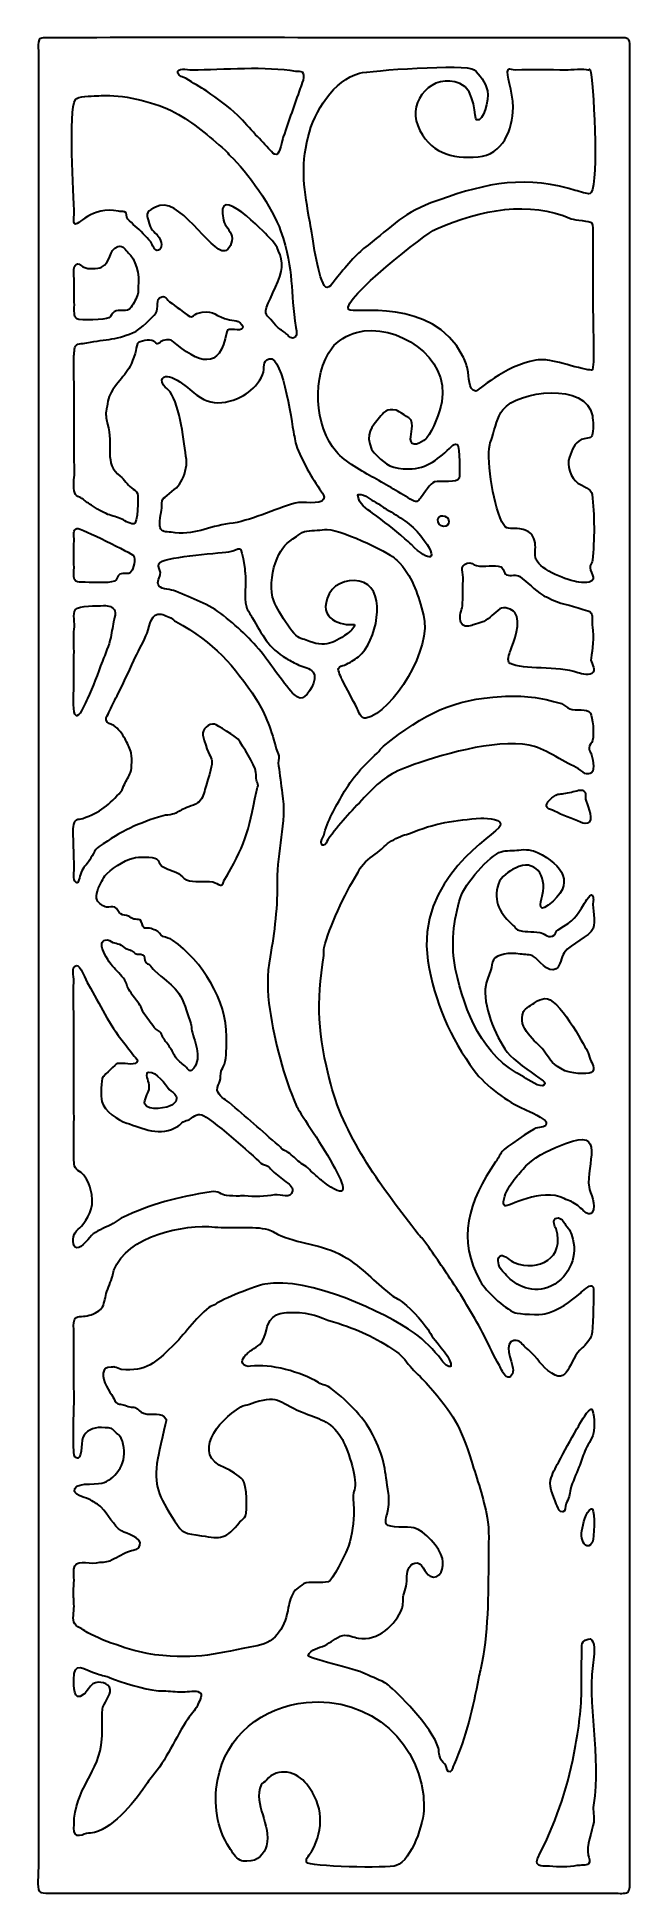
# Model space of a CAD drawing. Header units: centimetres. Extents: x 8.5 to 14.2, y -9 to 9.
import ezdxf

# ---------------------------------------------------------------- set-up
doc = ezdxf.new("R2010")
doc.units = ezdxf.units.CM
doc.header["$MEASUREMENT"] = 0
doc.layers.add('layer 1', color=7, linetype='Continuous')

msp = doc.modelspace()

# ---------------------------------------------------------------- linework, layer by layer
at = {"layer": 'layer 1', "color": 250, "lineweight": 30}
for points, knots in [([(8.53823, 8.99774), (9.92648, 9.00457), (11.31518, 8.99774), (12.70345, 8.99774), (12.70345, 8.99774), (13.07083, 8.99774), (13.43833, 8.99774), (13.80572, 8.99774), (13.80572, 8.99774), (13.90271, 8.99774), (13.99974, 8.99774), (14.09673, 8.99774), (14.09673, 8.99774), (14.13286, 8.99774), (14.19063, 9.00504), (14.21379, 8.98967), (14.21379, 8.98967), (14.24508, 8.9689), (14.23329, 8.88031), (14.23329, 8.82992), (14.23329, 8.82992), (14.23329, 8.67502), (14.23329, 8.52008), (14.23329, 8.36519), (14.23329, 8.36519), (14.23329, 7.72087), (14.23329, 7.07636), (14.23329, 6.43204), (14.23329, 6.43204), (14.23329, 3.76818), (14.23329, 1.10351), (14.23329, -1.56035), (14.23329, -1.56035), (14.23329, -3.45243), (14.23329, -5.34508), (14.23329, -7.23716), (14.23329, -7.23716), (14.23329, -7.68356), (14.23329, -8.13009), (14.23329, -8.57649), (14.23329, -8.57649), (14.23329, -8.67921), (14.23329, -8.78197), (14.23329, -8.88469), (14.23329, -8.88469), (14.2333, -8.93284), (14.23942, -8.98274), (14.20241, -8.99442), (14.20241, -8.99442), (14.16834, -9.00517), (14.11247, -8.99765), (14.07234, -8.99765), (14.07234, -8.99765), (13.97969, -8.99765), (13.887, -8.99765), (13.79434, -8.99765), (13.79434, -8.99765), (13.48818, -8.99765), (13.18193, -8.99765), (12.87578, -8.99765), (12.87578, -8.99765), (11.8614, -8.99765), (10.84672, -8.99765), (9.83234, -8.99765), (9.83234, -8.99765), (9.49747, -8.99765), (9.16249, -8.99765), (8.82762, -8.99765), (8.82762, -8.99765), (8.74905, -8.99765), (8.67045, -8.99765), (8.59188, -8.99765), (8.59188, -8.99765), (8.55396, -8.99765), (8.51432, -9.00081), (8.49921, -8.97828), (8.49921, -8.97828), (8.47899, -8.94812), (8.49108, -8.80637), (8.49108, -8.7556), (8.49108, -8.7556), (8.49109, -8.56037), (8.49108, -8.36508), (8.49108, -8.16985), (8.49108, -8.16985), (8.49108, -7.43302), (8.49108, -6.69598), (8.49108, -5.95915), (8.49108, -5.95915), (8.49108, -3.17804), (8.49108, -0.3961), (8.49108, 2.38501), (8.49108, 2.38501), (8.49108, 4.06304), (8.49108, 5.74157), (8.49108, 7.41959), (8.49108, 7.41959), (8.49108, 7.81651), (8.49108, 8.21354), (8.49108, 8.61046), (8.49108, 8.61046), (8.49108, 8.69759), (8.49108, 8.78475), (8.49108, 8.87187), (8.49108, 8.87187), (8.49108, 8.90564), (8.48477, 8.95695), (8.49921, 8.97837), (8.49921, 8.97837), (8.50811, 8.99157), (8.52098, 8.99765), (8.53823, 8.99774)], [0, 0, 0, 0, 0.03448276, 0.03448276, 0.03448276, 0.03448276, 0.06896552, 0.06896552, 0.06896552, 0.06896552, 0.10344828, 0.10344828, 0.10344828, 0.10344828, 0.13793103, 0.13793103, 0.13793103, 0.13793103, 0.17241379, 0.17241379, 0.17241379, 0.17241379, 0.20689655, 0.20689655, 0.20689655, 0.20689655, 0.24137931, 0.24137931, 0.24137931, 0.24137931, 0.27586207, 0.27586207, 0.27586207, 0.27586207, 0.31034483, 0.31034483, 0.31034483, 0.31034483, 0.34482759, 0.34482759, 0.34482759, 0.34482759, 0.37931034, 0.37931034, 0.37931034, 0.37931034, 0.4137931, 0.4137931, 0.4137931, 0.4137931, 0.44827586, 0.44827586, 0.44827586, 0.44827586, 0.48275862, 0.48275862, 0.48275862, 0.48275862, 0.51724138, 0.51724138, 0.51724138, 0.51724138, 0.55172414, 0.55172414, 0.55172414, 0.55172414, 0.5862069, 0.5862069, 0.5862069, 0.5862069, 0.62068966, 0.62068966, 0.62068966, 0.62068966, 0.65517241, 0.65517241, 0.65517241, 0.65517241, 0.68965517, 0.68965517, 0.68965517, 0.68965517, 0.72413793, 0.72413793, 0.72413793, 0.72413793, 0.75862069, 0.75862069, 0.75862069, 0.75862069, 0.79310345, 0.79310345, 0.79310345, 0.79310345, 0.82758621, 0.82758621, 0.82758621, 0.82758621, 0.86206897, 0.86206897, 0.86206897, 0.86206897, 0.89655172, 0.89655172, 0.89655172, 0.89655172, 0.93103448, 0.93103448, 0.93103448, 0.93103448, 1, 1, 1, 1]), ([(9.89087, 8.69437), (9.8656, 8.69156), (9.83732, 8.68731), (9.84535, 8.65564), (9.84535, 8.65564), (9.85401, 8.62146), (9.89722, 8.62036), (9.92664, 8.60239), (9.92664, 8.60239), (9.99336, 8.56164), (10.061, 8.52226), (10.12661, 8.47976), (10.12661, 8.47976), (10.23333, 8.41062), (10.33719, 8.33133), (10.42737, 8.24416), (10.42737, 8.24416), (10.48835, 8.18522), (10.54326, 8.12037), (10.60133, 8.0586), (10.60133, 8.0586), (10.64893, 8.00796), (10.69657, 7.95734), (10.7444, 7.90691), (10.7444, 7.90691), (10.75707, 7.89355), (10.778, 7.86052), (10.80455, 7.86657), (10.80455, 7.86657), (10.83704, 7.87398), (10.85735, 8.00435), (10.86958, 8.03923), (10.86958, 8.03923), (10.92444, 8.1957), (10.97812, 8.35262), (11.03378, 8.5088), (11.03378, 8.5088), (11.04456, 8.53904), (11.09035, 8.63896), (11.05329, 8.66694), (11.05329, 8.66694), (11.0371, 8.67916), (11.01203, 8.67025), (10.98664, 8.67501), (10.98664, 8.67501), (10.71473, 8.72603), (10.27384, 8.69181), (9.98679, 8.6863), (9.98679, 8.6863), (9.95471, 8.68569), (9.92275, 8.69792), (9.89087, 8.69437)], [0, 0, 0, 0, 0.07142857, 0.07142857, 0.07142857, 0.07142857, 0.14285714, 0.14285714, 0.14285714, 0.14285714, 0.21428571, 0.21428571, 0.21428571, 0.21428571, 0.28571429, 0.28571429, 0.28571429, 0.28571429, 0.35714286, 0.35714286, 0.35714286, 0.35714286, 0.42857143, 0.42857143, 0.42857143, 0.42857143, 0.5, 0.5, 0.5, 0.5, 0.57142857, 0.57142857, 0.57142857, 0.57142857, 0.64285714, 0.64285714, 0.64285714, 0.64285714, 0.71428571, 0.71428571, 0.71428571, 0.71428571, 0.78571429, 0.78571429, 0.78571429, 0.78571429, 0.85714286, 0.85714286, 0.85714286, 0.85714286, 1, 1, 1, 1]), ([(13.1229, 8.68792), (13.09309, 8.68671), (13.06772, 8.71019), (13.05299, 8.68792), (13.05299, 8.68792), (13.02547, 8.64632), (13.10301, 8.48802), (13.10085, 8.32095), (13.10085, 8.32095), (13.09808, 8.10615), (12.99979, 7.86348), (12.76035, 7.84398), (12.76035, 7.84398), (12.50303, 7.82302), (12.28538, 7.87967), (12.17507, 8.14896), (12.17507, 8.14896), (12.07755, 8.38703), (12.31909, 8.66353), (12.58489, 8.55523), (12.58489, 8.55523), (12.74259, 8.49098), (12.72164, 8.21062), (12.74734, 8.20221), (12.74734, 8.20221), (12.81468, 8.18019), (12.86971, 8.39345), (12.85139, 8.4846), (12.85139, 8.4846), (12.83707, 8.55583), (12.77432, 8.65103), (12.72458, 8.68792), (12.72458, 8.68792), (12.63928, 8.75118), (11.70392, 8.67921), (11.61093, 8.65564), (11.61093, 8.65564), (11.35876, 8.59173), (11.16897, 8.27813), (11.1102, 8.03923), (11.1102, 8.03923), (11.0354, 7.73523), (11.07203, 7.51884), (11.1297, 7.20336), (11.1297, 7.20336), (11.15379, 7.07159), (11.19951, 6.70395), (11.26789, 6.59502), (11.26789, 6.59502), (11.30237, 6.5401), (11.35533, 6.62603), (11.37357, 6.64988), (11.37357, 6.64988), (11.43338, 6.72811), (11.57322, 6.89691), (11.6491, 6.95325), (11.6491, 6.95325), (11.88797, 7.13059), (12.00929, 7.28767), (12.30351, 7.397), (12.30351, 7.397), (12.76102, 7.567), (13.156, 7.67087), (13.64314, 7.53577), (13.64314, 7.53577), (13.69683, 7.52088), (13.7505, 7.50582), (13.80409, 7.49059), (13.80409, 7.49059), (13.82265, 7.48532), (13.84877, 7.48247), (13.85937, 7.49705), (13.85937, 7.49705), (13.93633, 7.60292), (13.88112, 8.6046), (13.84799, 8.68792), (13.84799, 8.68792), (13.84162, 8.70392), (13.83835, 8.67909), (13.82523, 8.68792), (13.82523, 8.68792), (13.80183, 8.70365), (13.65602, 8.68739), (13.6155, 8.68792), (13.6155, 8.68792), (13.45131, 8.69004), (13.28697, 8.69454), (13.1229, 8.68792)], [0, 0, 0, 0, 0.04347826, 0.04347826, 0.04347826, 0.04347826, 0.08695652, 0.08695652, 0.08695652, 0.08695652, 0.13043478, 0.13043478, 0.13043478, 0.13043478, 0.17391304, 0.17391304, 0.17391304, 0.17391304, 0.2173913, 0.2173913, 0.2173913, 0.2173913, 0.26086957, 0.26086957, 0.26086957, 0.26086957, 0.30434783, 0.30434783, 0.30434783, 0.30434783, 0.34782609, 0.34782609, 0.34782609, 0.34782609, 0.39130435, 0.39130435, 0.39130435, 0.39130435, 0.43478261, 0.43478261, 0.43478261, 0.43478261, 0.47826087, 0.47826087, 0.47826087, 0.47826087, 0.52173913, 0.52173913, 0.52173913, 0.52173913, 0.56521739, 0.56521739, 0.56521739, 0.56521739, 0.60869565, 0.60869565, 0.60869565, 0.60869565, 0.65217391, 0.65217391, 0.65217391, 0.65217391, 0.69565217, 0.69565217, 0.69565217, 0.69565217, 0.73913043, 0.73913043, 0.73913043, 0.73913043, 0.7826087, 0.7826087, 0.7826087, 0.7826087, 0.82608696, 0.82608696, 0.82608696, 0.82608696, 0.86956522, 0.86956522, 0.86956522, 0.86956522, 0.91304348, 0.91304348, 0.91304348, 0.91304348, 1, 1, 1, 1]), ([(9.14627, 8.43941), (9.11645, 8.43912), (9.08665, 8.43742), (9.05685, 8.43619), (9.05685, 8.43619), (9.00216, 8.43393), (8.87439, 8.43153), (8.852, 8.39907), (8.852, 8.39907), (8.77568, 8.28844), (8.84168, 7.48859), (8.83737, 7.28082), (8.83737, 7.28082), (8.83683, 7.2546), (8.83105, 7.21486), (8.84225, 7.19691), (8.84225, 7.19691), (8.86831, 7.15512), (9.01314, 7.37804), (9.2682, 7.31632), (9.2682, 7.31632), (9.28774, 7.31159), (9.30886, 7.31642), (9.32835, 7.31148), (9.32835, 7.31148), (9.35736, 7.30413), (9.34109, 7.26038), (9.35924, 7.24048), (9.35924, 7.24048), (9.38162, 7.21593), (9.40721, 7.1944), (9.4324, 7.1727), (9.4324, 7.1727), (9.4796, 7.13206), (9.53947, 7.06624), (9.58197, 7.01941), (9.58197, 7.01941), (9.60647, 6.99242), (9.60974, 6.92726), (9.65838, 6.93711), (9.65838, 6.93711), (9.70306, 6.94616), (9.68457, 7.0337), (9.66326, 7.06297), (9.66326, 7.06297), (9.60822, 7.13861), (9.58148, 7.11648), (9.55596, 7.23402), (9.55596, 7.23402), (9.55144, 7.25487), (9.53984, 7.28327), (9.55271, 7.30341), (9.55271, 7.30341), (9.5664, 7.32484), (9.60705, 7.34373), (9.62912, 7.35666), (9.62912, 7.35666), (9.85182, 7.48715), (10.16364, 6.90889), (10.30056, 6.93066), (10.30056, 6.93066), (10.33961, 6.93686), (10.38482, 7.02055), (10.37047, 7.07427), (10.37047, 7.07427), (10.35471, 7.13326), (10.30426, 7.16729), (10.28918, 7.23079), (10.28918, 7.23079), (10.19364, 7.63309), (10.71285, 7.08391), (10.72164, 7.07266), (10.72164, 7.07266), (10.73737, 7.05252), (10.75954, 7.03792), (10.77529, 7.01779), (10.77529, 7.01779), (10.81949, 6.96132), (10.87264, 6.83833), (10.85007, 6.73056), (10.85007, 6.73056), (10.82634, 6.61721), (10.70759, 6.41844), (10.69888, 6.35297), (10.69888, 6.35297), (10.69354, 6.31284), (10.72975, 6.28693), (10.74765, 6.26745), (10.74765, 6.26745), (10.76915, 6.24404), (10.78598, 6.21632), (10.80943, 6.19483), (10.80943, 6.19483), (10.83563, 6.17083), (10.86726, 6.15338), (10.89559, 6.1319), (10.89559, 6.1319), (10.92111, 6.11256), (10.9362, 6.07354), (10.97688, 6.08995), (10.97688, 6.08995), (10.98779, 6.09435), (10.99292, 6.10758), (10.99639, 6.12061), (10.99639, 6.12061), (11.0024, 6.14315), (10.9948, 6.16991), (10.99151, 6.18999), (10.99151, 6.18999), (10.93327, 6.54545), (10.98059, 6.72764), (10.84414, 7.12598), (10.84414, 7.12598), (10.76991, 7.34268), (10.51624, 7.70864), (10.35421, 7.85366), (10.35421, 7.85366), (10.33597, 7.86999), (10.32405, 7.8926), (10.30544, 7.90853), (10.30544, 7.90853), (10.13854, 8.05132), (10.00523, 8.1718), (9.81608, 8.27482), (9.81608, 8.27482), (9.64246, 8.3694), (9.3423, 8.44133), (9.14627, 8.43941)], [0, 0, 0, 0, 0.03030303, 0.03030303, 0.03030303, 0.03030303, 0.06060606, 0.06060606, 0.06060606, 0.06060606, 0.09090909, 0.09090909, 0.09090909, 0.09090909, 0.12121212, 0.12121212, 0.12121212, 0.12121212, 0.15151515, 0.15151515, 0.15151515, 0.15151515, 0.18181818, 0.18181818, 0.18181818, 0.18181818, 0.21212121, 0.21212121, 0.21212121, 0.21212121, 0.24242424, 0.24242424, 0.24242424, 0.24242424, 0.27272727, 0.27272727, 0.27272727, 0.27272727, 0.3030303, 0.3030303, 0.3030303, 0.3030303, 0.33333333, 0.33333333, 0.33333333, 0.33333333, 0.36363636, 0.36363636, 0.36363636, 0.36363636, 0.39393939, 0.39393939, 0.39393939, 0.39393939, 0.42424242, 0.42424242, 0.42424242, 0.42424242, 0.45454545, 0.45454545, 0.45454545, 0.45454545, 0.48484848, 0.48484848, 0.48484848, 0.48484848, 0.51515152, 0.51515152, 0.51515152, 0.51515152, 0.54545455, 0.54545455, 0.54545455, 0.54545455, 0.57575758, 0.57575758, 0.57575758, 0.57575758, 0.60606061, 0.60606061, 0.60606061, 0.60606061, 0.63636364, 0.63636364, 0.63636364, 0.63636364, 0.66666667, 0.66666667, 0.66666667, 0.66666667, 0.6969697, 0.6969697, 0.6969697, 0.6969697, 0.72727273, 0.72727273, 0.72727273, 0.72727273, 0.75757576, 0.75757576, 0.75757576, 0.75757576, 0.78787879, 0.78787879, 0.78787879, 0.78787879, 0.81818182, 0.81818182, 0.81818182, 0.81818182, 0.84848485, 0.84848485, 0.84848485, 0.84848485, 0.87878788, 0.87878788, 0.87878788, 0.87878788, 0.90909091, 0.90909091, 0.90909091, 0.90909091, 0.93939394, 0.93939394, 0.93939394, 0.93939394, 1, 1, 1, 1]), ([(12.35037, 7.14366), (12.2677, 7.10729), (11.42874, 6.4616), (11.50363, 6.36265), (11.50363, 6.36265), (11.5366, 6.3191), (12.31524, 6.48651), (12.61078, 5.91406), (12.61078, 5.91406), (12.63143, 5.87406), (12.64798, 5.83165), (12.65955, 5.78819), (12.65955, 5.78819), (12.68214, 5.70335), (12.65489, 5.58803), (12.73921, 5.57035), (12.73921, 5.57035), (12.75399, 5.56725), (13.01703, 5.8196), (13.32124, 5.87211), (13.32124, 5.87211), (13.35327, 5.87763), (13.38627, 5.87357), (13.41878, 5.87372), (13.41878, 5.87372), (13.4946, 5.87407), (13.84678, 5.75726), (13.87075, 5.77851), (13.87075, 5.77851), (13.89131, 5.79675), (13.87751, 6.20614), (13.87725, 6.26906), (13.87725, 6.26906), (13.87643, 6.47021), (13.87439, 6.67141), (13.874, 6.87256), (13.874, 6.87256), (13.87385, 6.94894), (13.87517, 7.02533), (13.87563, 7.1017), (13.87563, 7.1017), (13.87583, 7.13707), (13.87956, 7.17965), (13.86425, 7.20014), (13.86425, 7.20014), (13.84345, 7.22795), (13.7056, 7.22605), (13.66428, 7.2437), (13.66428, 7.2437), (13.25747, 7.41751), (12.79492, 7.3392), (12.35037, 7.14366)], [0, 0, 0, 0, 0.07142857, 0.07142857, 0.07142857, 0.07142857, 0.14285714, 0.14285714, 0.14285714, 0.14285714, 0.21428571, 0.21428571, 0.21428571, 0.21428571, 0.28571429, 0.28571429, 0.28571429, 0.28571429, 0.35714286, 0.35714286, 0.35714286, 0.35714286, 0.42857143, 0.42857143, 0.42857143, 0.42857143, 0.5, 0.5, 0.5, 0.5, 0.57142857, 0.57142857, 0.57142857, 0.57142857, 0.64285714, 0.64285714, 0.64285714, 0.64285714, 0.71428571, 0.71428571, 0.71428571, 0.71428571, 0.78571429, 0.78571429, 0.78571429, 0.78571429, 0.85714286, 0.85714286, 0.85714286, 0.85714286, 1, 1, 1, 1]), ([(9.2617, 6.97261), (9.17166, 6.94533), (9.19713, 6.8135), (9.10562, 6.77413), (9.10562, 6.77413), (9.06556, 6.7569), (8.97479, 6.7527), (8.93329, 6.77252), (8.93329, 6.77252), (8.91637, 6.7806), (8.90313, 6.79522), (8.88614, 6.80318), (8.88614, 6.80318), (8.86495, 6.8131), (8.84801, 6.79323), (8.84225, 6.77897), (8.84225, 6.77897), (8.83066, 6.75029), (8.83737, 6.69796), (8.83737, 6.66118), (8.83737, 6.66118), (8.83737, 6.5726), (8.84054, 6.49081), (8.84062, 6.40622), (8.84062, 6.40622), (8.84067, 6.35591), (8.8329, 6.29442), (8.86338, 6.2739), (8.86338, 6.2739), (8.89807, 6.25056), (9.14165, 6.26432), (9.17553, 6.28358), (9.17553, 6.28358), (9.19929, 6.29709), (9.20647, 6.32643), (9.22756, 6.34168), (9.22756, 6.34168), (9.27352, 6.3749), (9.35527, 6.3243), (9.39338, 6.38524), (9.39338, 6.38524), (9.41869, 6.42571), (9.4428, 6.46769), (9.45842, 6.51272), (9.45842, 6.51272), (9.46601, 6.53461), (9.45855, 6.55916), (9.46167, 6.58211), (9.46167, 6.58211), (9.47835, 6.70488), (9.43046, 6.85916), (9.36737, 6.90968), (9.36737, 6.90968), (9.3327, 6.93744), (9.32503, 6.99181), (9.2617, 6.97261)], [0, 0, 0, 0, 0.06666667, 0.06666667, 0.06666667, 0.06666667, 0.13333333, 0.13333333, 0.13333333, 0.13333333, 0.2, 0.2, 0.2, 0.2, 0.26666667, 0.26666667, 0.26666667, 0.26666667, 0.33333333, 0.33333333, 0.33333333, 0.33333333, 0.4, 0.4, 0.4, 0.4, 0.46666667, 0.46666667, 0.46666667, 0.46666667, 0.53333333, 0.53333333, 0.53333333, 0.53333333, 0.6, 0.6, 0.6, 0.6, 0.66666667, 0.66666667, 0.66666667, 0.66666667, 0.73333333, 0.73333333, 0.73333333, 0.73333333, 0.8, 0.8, 0.8, 0.8, 0.86666667, 0.86666667, 0.86666667, 0.86666667, 1, 1, 1, 1]), ([(9.68927, 6.4869), (9.61962, 6.46432), (9.66886, 6.37914), (9.63075, 6.32715), (9.63075, 6.32715), (9.60345, 6.28992), (9.47544, 6.16967), (9.43728, 6.15127), (9.43728, 6.15127), (9.26484, 6.0681), (9.14891, 6.07631), (8.96256, 6.03992), (8.96256, 6.03992), (8.9127, 6.03019), (8.85846, 6.03804), (8.8455, 5.99474), (8.8455, 5.99474), (8.8393, 5.97402), (8.84197, 5.95161), (8.839, 5.9302), (8.839, 5.9302), (8.83264, 5.88434), (8.83544, 5.8262), (8.83575, 5.77529), (8.83575, 5.77529), (8.83598, 5.73656), (8.83722, 5.69783), (8.83737, 5.6591), (8.83737, 5.6591), (8.83831, 5.41332), (8.83811, 5.16745), (8.839, 4.92167), (8.839, 4.92167), (8.83919, 4.86681), (8.84457, 4.8118), (8.84062, 4.75707), (8.84062, 4.75707), (8.83668, 4.70239), (8.82643, 4.60528), (8.852, 4.56828), (8.852, 4.56828), (8.86354, 4.55158), (8.88618, 4.54676), (8.90403, 4.536), (8.90403, 4.536), (8.93344, 4.51828), (8.95745, 4.49483), (8.98857, 4.4763), (8.98857, 4.4763), (9.03992, 4.44572), (9.09268, 4.40707), (9.14952, 4.38271), (9.14952, 4.38271), (9.19428, 4.36353), (9.23745, 4.35468), (9.28608, 4.33591), (9.28608, 4.33591), (9.32664, 4.32026), (9.36637, 4.28653), (9.41777, 4.28266), (9.41777, 4.28266), (9.4566, 4.27974), (9.46615, 4.54734), (9.45354, 4.57796), (9.45354, 4.57796), (9.44246, 4.60485), (9.41634, 4.61607), (9.39501, 4.63282), (9.39501, 4.63282), (9.35443, 4.6647), (9.32711, 4.7153), (9.28608, 4.74578), (9.28608, 4.74578), (9.12185, 4.86781), (9.22162, 5.04977), (9.16415, 5.25246), (9.16415, 5.25246), (9.15486, 5.28523), (9.14231, 5.33487), (9.14952, 5.3751), (9.14952, 5.3751), (9.16134, 5.44107), (9.16886, 5.51078), (9.19829, 5.55906), (9.19829, 5.55906), (9.2928, 5.71409), (9.36856, 5.73467), (9.43078, 5.93665), (9.43078, 5.93665), (9.44108, 5.9701), (9.43907, 6.00564), (9.45516, 6.03186), (9.45516, 6.03186), (9.47259, 6.06024), (9.56825, 6.07464), (9.61286, 6.05606), (9.61286, 6.05606), (9.62525, 6.0509), (9.63862, 6.02417), (9.65676, 6.03186), (9.65676, 6.03186), (9.66633, 6.03591), (9.67247, 6.04552), (9.68115, 6.05122), (9.68115, 6.05122), (9.70213, 6.06501), (9.76602, 6.07963), (9.79007, 6.05929), (9.79007, 6.05929), (10.05067, 5.83883), (10.25479, 5.76378), (10.32007, 6.14642), (10.32007, 6.14642), (10.32891, 6.19822), (10.45781, 6.14101), (10.47452, 6.18354), (10.47452, 6.18354), (10.47998, 6.19743), (10.47182, 6.20811), (10.46639, 6.21581), (10.46639, 6.21581), (10.42485, 6.27479), (10.36753, 6.249), (10.29731, 6.27552), (10.29731, 6.27552), (10.19102, 6.31564), (10.18211, 6.36822), (10.03069, 6.32392), (10.03069, 6.32392), (10.01066, 6.31807), (9.98616, 6.28137), (9.96078, 6.29649), (9.96078, 6.29649), (9.89682, 6.33459), (9.83083, 6.39419), (9.76569, 6.43688), (9.76569, 6.43688), (9.74009, 6.45366), (9.72838, 6.49958), (9.68927, 6.4869)], [0, 0, 0, 0, 0.02777778, 0.02777778, 0.02777778, 0.02777778, 0.05555556, 0.05555556, 0.05555556, 0.05555556, 0.08333333, 0.08333333, 0.08333333, 0.08333333, 0.11111111, 0.11111111, 0.11111111, 0.11111111, 0.13888889, 0.13888889, 0.13888889, 0.13888889, 0.16666667, 0.16666667, 0.16666667, 0.16666667, 0.19444444, 0.19444444, 0.19444444, 0.19444444, 0.22222222, 0.22222222, 0.22222222, 0.22222222, 0.25, 0.25, 0.25, 0.25, 0.27777778, 0.27777778, 0.27777778, 0.27777778, 0.30555556, 0.30555556, 0.30555556, 0.30555556, 0.33333333, 0.33333333, 0.33333333, 0.33333333, 0.36111111, 0.36111111, 0.36111111, 0.36111111, 0.38888889, 0.38888889, 0.38888889, 0.38888889, 0.41666667, 0.41666667, 0.41666667, 0.41666667, 0.44444444, 0.44444444, 0.44444444, 0.44444444, 0.47222222, 0.47222222, 0.47222222, 0.47222222, 0.5, 0.5, 0.5, 0.5, 0.52777778, 0.52777778, 0.52777778, 0.52777778, 0.55555556, 0.55555556, 0.55555556, 0.55555556, 0.58333333, 0.58333333, 0.58333333, 0.58333333, 0.61111111, 0.61111111, 0.61111111, 0.61111111, 0.63888889, 0.63888889, 0.63888889, 0.63888889, 0.66666667, 0.66666667, 0.66666667, 0.66666667, 0.69444444, 0.69444444, 0.69444444, 0.69444444, 0.72222222, 0.72222222, 0.72222222, 0.72222222, 0.75, 0.75, 0.75, 0.75, 0.77777778, 0.77777778, 0.77777778, 0.77777778, 0.80555556, 0.80555556, 0.80555556, 0.80555556, 0.83333333, 0.83333333, 0.83333333, 0.83333333, 0.86111111, 0.86111111, 0.86111111, 0.86111111, 0.88888889, 0.88888889, 0.88888889, 0.88888889, 0.91666667, 0.91666667, 0.91666667, 0.91666667, 0.94444444, 0.94444444, 0.94444444, 0.94444444, 1, 1, 1, 1]), ([(11.58004, 6.14158), (11.50125, 6.12164), (11.38558, 6.04834), (11.34268, 5.99151), (11.34268, 5.99151), (11.14219, 5.72594), (11.17148, 5.22446), (11.38495, 4.98137), (11.38495, 4.98137), (11.46698, 4.88796), (11.64236, 4.79044), (11.75075, 4.72964), (11.75075, 4.72964), (11.87696, 4.65884), (12.00248, 4.58438), (12.1263, 4.51019), (12.1263, 4.51019), (12.1683, 4.48502), (12.18825, 4.51537), (12.20921, 4.54246), (12.20921, 4.54246), (12.23645, 4.57766), (12.29638, 4.67973), (12.33927, 4.69092), (12.33927, 4.69092), (12.39553, 4.70558), (12.56618, 4.67827), (12.57664, 4.72641), (12.57664, 4.72641), (12.58372, 4.75904), (12.58855, 5.02948), (12.55713, 5.05237), (12.55713, 5.05237), (12.53819, 5.06617), (12.51585, 5.04838), (12.5051, 5.03785), (12.5051, 5.03785), (12.38523, 4.92037), (12.26467, 4.8168), (12.09053, 4.81678), (12.09053, 4.81678), (11.93203, 4.81676), (11.85774, 4.85923), (11.78489, 4.94103), (11.78489, 4.94103), (11.76511, 4.96324), (11.73889, 4.97747), (11.72636, 5.00719), (11.72636, 5.00719), (11.66313, 5.15712), (11.72797, 5.22278), (11.8044, 5.31701), (11.8044, 5.31701), (11.83934, 5.36009), (11.87599, 5.40771), (11.96535, 5.3864), (11.96535, 5.3864), (11.98568, 5.38155), (12.10381, 5.30532), (12.11004, 5.28958), (12.11004, 5.28958), (12.13986, 5.21421), (12.09246, 5.14068), (12.11004, 5.08142), (12.11004, 5.08142), (12.12992, 5.01442), (12.24508, 5.0935), (12.26449, 5.11853), (12.26449, 5.11853), (12.32301, 5.19399), (12.38838, 5.36592), (12.40756, 5.46708), (12.40756, 5.46708), (12.49015, 5.90274), (11.96915, 6.24009), (11.58004, 6.14158)], [0, 0, 0, 0, 0.05, 0.05, 0.05, 0.05, 0.1, 0.1, 0.1, 0.1, 0.15, 0.15, 0.15, 0.15, 0.2, 0.2, 0.2, 0.2, 0.25, 0.25, 0.25, 0.25, 0.3, 0.3, 0.3, 0.3, 0.35, 0.35, 0.35, 0.35, 0.4, 0.4, 0.4, 0.4, 0.45, 0.45, 0.45, 0.45, 0.5, 0.5, 0.5, 0.5, 0.55, 0.55, 0.55, 0.55, 0.6, 0.6, 0.6, 0.6, 0.65, 0.65, 0.65, 0.65, 0.7, 0.7, 0.7, 0.7, 0.75, 0.75, 0.75, 0.75, 0.8, 0.8, 0.8, 0.8, 0.85, 0.85, 0.85, 0.85, 0.9, 0.9, 0.9, 0.9, 1, 1, 1, 1]), ([(10.73302, 5.88501), (10.65902, 5.86585), (10.69772, 5.79755), (10.66799, 5.7301), (10.66799, 5.7301), (10.59641, 5.56775), (10.43298, 5.48762), (10.30869, 5.46547), (10.30869, 5.46547), (10.20729, 5.44739), (10.12108, 5.4652), (10.03069, 5.53163), (10.03069, 5.53163), (9.97087, 5.57558), (9.75716, 5.77985), (9.69578, 5.69299), (9.69578, 5.69299), (9.68162, 5.67295), (9.69741, 5.64429), (9.70716, 5.62844), (9.70716, 5.62844), (9.72392, 5.60121), (9.75276, 5.58872), (9.77056, 5.5639), (9.77056, 5.5639), (9.86759, 5.42861), (9.90652, 5.06889), (9.92826, 4.90876), (9.92826, 4.90876), (9.93072, 4.89063), (9.93241, 4.87202), (9.92989, 4.85389), (9.92989, 4.85389), (9.91872, 4.77356), (9.88981, 4.7004), (9.84535, 4.64896), (9.84535, 4.64896), (9.81633, 4.61538), (9.70685, 4.53584), (9.69903, 4.52471), (9.69903, 4.52471), (9.68426, 4.50369), (9.69442, 4.46944), (9.68927, 4.43757), (9.68927, 4.43757), (9.68194, 4.39218), (9.66307, 4.2878), (9.67464, 4.24716), (9.67464, 4.24716), (9.68794, 4.20046), (9.72748, 4.21054), (9.78032, 4.20198), (9.78032, 4.20198), (10.0007, 4.16628), (10.13631, 4.26051), (10.34771, 4.28589), (10.34771, 4.28589), (10.53678, 4.30859), (10.79074, 4.42787), (10.98501, 4.48598), (10.98501, 4.48598), (11.05981, 4.50836), (11.22586, 4.45991), (11.26139, 4.5231), (11.26139, 4.5231), (11.2748, 4.54694), (11.25142, 4.58006), (11.24188, 4.5941), (11.24188, 4.5941), (11.13852, 4.74622), (11.05694, 4.88094), (10.99314, 5.05076), (10.99314, 5.05076), (10.98367, 5.07596), (10.98384, 5.10383), (10.97688, 5.12983), (10.97688, 5.12983), (10.96123, 5.18832), (10.87243, 5.92111), (10.73302, 5.88501)], [0, 0, 0, 0, 0.04761905, 0.04761905, 0.04761905, 0.04761905, 0.0952381, 0.0952381, 0.0952381, 0.0952381, 0.14285714, 0.14285714, 0.14285714, 0.14285714, 0.19047619, 0.19047619, 0.19047619, 0.19047619, 0.23809524, 0.23809524, 0.23809524, 0.23809524, 0.28571429, 0.28571429, 0.28571429, 0.28571429, 0.33333333, 0.33333333, 0.33333333, 0.33333333, 0.38095238, 0.38095238, 0.38095238, 0.38095238, 0.42857143, 0.42857143, 0.42857143, 0.42857143, 0.47619048, 0.47619048, 0.47619048, 0.47619048, 0.52380952, 0.52380952, 0.52380952, 0.52380952, 0.57142857, 0.57142857, 0.57142857, 0.57142857, 0.61904762, 0.61904762, 0.61904762, 0.61904762, 0.66666667, 0.66666667, 0.66666667, 0.66666667, 0.71428571, 0.71428571, 0.71428571, 0.71428571, 0.76190476, 0.76190476, 0.76190476, 0.76190476, 0.80952381, 0.80952381, 0.80952381, 0.80952381, 0.85714286, 0.85714286, 0.85714286, 0.85714286, 0.9047619, 0.9047619, 0.9047619, 0.9047619, 1, 1, 1, 1]), ([(13.00259, 5.39124), (12.94631, 5.31733), (12.92791, 5.22143), (12.89691, 5.12015), (12.89691, 5.12015), (12.88997, 5.09745), (12.87904, 5.07746), (12.87415, 5.05076), (12.87415, 5.05076), (12.84314, 4.88123), (12.91284, 4.4259), (13.01072, 4.27298), (13.01072, 4.27298), (13.04544, 4.21874), (13.09528, 4.24796), (13.16516, 4.23587), (13.16516, 4.23587), (13.21353, 4.2275), (13.25791, 4.2118), (13.28222, 4.17939), (13.28222, 4.17939), (13.29906, 4.15694), (13.30912, 4.13278), (13.31474, 4.09871), (13.31474, 4.09871), (13.32386, 4.04332), (13.30409, 3.98433), (13.32286, 3.94218), (13.32286, 3.94218), (13.37305, 3.82951), (13.62936, 3.73483), (13.74069, 3.71789), (13.74069, 3.71789), (13.7683, 3.71368), (13.81228, 3.71293), (13.83823, 3.7195), (13.83823, 3.7195), (13.93223, 3.74331), (13.83328, 3.82528), (13.84961, 3.87602), (13.84961, 3.87602), (13.85568, 3.89486), (13.87032, 3.91122), (13.87237, 3.93089), (13.87237, 3.93089), (13.89184, 4.1177), (13.8928, 4.38231), (13.86912, 4.56828), (13.86912, 4.56828), (13.86176, 4.6261), (13.77326, 4.64968), (13.73093, 4.67962), (13.73093, 4.67962), (13.66138, 4.72881), (13.61946, 4.85068), (13.64802, 4.93135), (13.64802, 4.93135), (13.67335, 5.00291), (13.69844, 5.06907), (13.76182, 5.10078), (13.76182, 5.10078), (13.79999, 5.11988), (13.85378, 5.10228), (13.86912, 5.14435), (13.86912, 5.14435), (13.88339, 5.1835), (13.87805, 5.28818), (13.87075, 5.33315), (13.87075, 5.33315), (13.81811, 5.65717), (13.14664, 5.5804), (13.00259, 5.39124)], [0, 0, 0, 0, 0.05263158, 0.05263158, 0.05263158, 0.05263158, 0.10526316, 0.10526316, 0.10526316, 0.10526316, 0.15789474, 0.15789474, 0.15789474, 0.15789474, 0.21052632, 0.21052632, 0.21052632, 0.21052632, 0.26315789, 0.26315789, 0.26315789, 0.26315789, 0.31578947, 0.31578947, 0.31578947, 0.31578947, 0.36842105, 0.36842105, 0.36842105, 0.36842105, 0.42105263, 0.42105263, 0.42105263, 0.42105263, 0.47368421, 0.47368421, 0.47368421, 0.47368421, 0.52631579, 0.52631579, 0.52631579, 0.52631579, 0.57894737, 0.57894737, 0.57894737, 0.57894737, 0.63157895, 0.63157895, 0.63157895, 0.63157895, 0.68421053, 0.68421053, 0.68421053, 0.68421053, 0.73684211, 0.73684211, 0.73684211, 0.73684211, 0.78947368, 0.78947368, 0.78947368, 0.78947368, 0.84210526, 0.84210526, 0.84210526, 0.84210526, 0.89473684, 0.89473684, 0.89473684, 0.89473684, 1, 1, 1, 1]), ([(11.6028, 4.56989), (11.59897, 4.56988), (11.59449, 4.56562), (11.59467, 4.56182), (11.59467, 4.56182), (11.59872, 4.47891), (11.68264, 4.42906), (11.73612, 4.38916), (11.73612, 4.38916), (11.84663, 4.3067), (11.94783, 4.23245), (12.04989, 4.13905), (12.04989, 4.13905), (12.07076, 4.11994), (12.09348, 4.10276), (12.11329, 4.08257), (12.11329, 4.08257), (12.28231, 3.91034), (12.40662, 3.91417), (12.20434, 4.16809), (12.20434, 4.16809), (12.11146, 4.28468), (11.99982, 4.35036), (11.8678, 4.42789), (11.8678, 4.42789), (11.83314, 4.44825), (11.80567, 4.47284), (11.767, 4.49244), (11.767, 4.49244), (11.71723, 4.51767), (11.67056, 4.57015), (11.6028, 4.56989)], [0, 0, 0, 0, 0.11111111, 0.11111111, 0.11111111, 0.11111111, 0.22222222, 0.22222222, 0.22222222, 0.22222222, 0.33333333, 0.33333333, 0.33333333, 0.33333333, 0.44444444, 0.44444444, 0.44444444, 0.44444444, 0.55555556, 0.55555556, 0.55555556, 0.55555556, 0.66666667, 0.66666667, 0.66666667, 0.66666667, 0.77777778, 0.77777778, 0.77777778, 0.77777778, 1, 1, 1, 1]), ([(12.40045, 4.36031), (12.36307, 4.34936), (12.36402, 4.30449), (12.3868, 4.27881), (12.3868, 4.27881), (12.40642, 4.25671), (12.44425, 4.2506), (12.46404, 4.27197), (12.46404, 4.27197), (12.50299, 4.31401), (12.4535, 4.37585), (12.40045, 4.36031)], [0, 0, 0, 0, 0.25, 0.25, 0.25, 0.25, 0.5, 0.5, 0.5, 0.5, 1, 1, 1, 1]), ([(8.86501, 4.23909), (8.82177, 4.22903), (8.84055, 4.17453), (8.83737, 4.11968), (8.83737, 4.11968), (8.83236, 4.03324), (8.83737, 3.94648), (8.83737, 3.85989), (8.83737, 3.85989), (8.83737, 3.82167), (8.8293, 3.77395), (8.84225, 3.74532), (8.84225, 3.74532), (8.8549, 3.71735), (8.87974, 3.71949), (8.91703, 3.71789), (8.91703, 3.71789), (8.9782, 3.71525), (9.17524, 3.70544), (9.22918, 3.72757), (9.22918, 3.72757), (9.25815, 3.73945), (9.25455, 3.78214), (9.28121, 3.79534), (9.28121, 3.79534), (9.32152, 3.8153), (9.36419, 3.78183), (9.39338, 3.82116), (9.39338, 3.82116), (9.41358, 3.84836), (9.44217, 3.93714), (9.41289, 3.9793), (9.41289, 3.9793), (9.40477, 3.991), (8.90136, 4.24755), (8.86501, 4.23909)], [0, 0, 0, 0, 0.1, 0.1, 0.1, 0.1, 0.2, 0.2, 0.2, 0.2, 0.3, 0.3, 0.3, 0.3, 0.4, 0.4, 0.4, 0.4, 0.5, 0.5, 0.5, 0.5, 0.6, 0.6, 0.6, 0.6, 0.7, 0.7, 0.7, 0.7, 0.8, 0.8, 0.8, 0.8, 1, 1, 1, 1]), ([(11.26952, 4.2278), (11.21106, 4.21604), (11.13635, 4.22609), (11.07605, 4.20843), (11.07605, 4.20843), (11.04317, 4.1988), (11.02176, 4.17817), (10.99639, 4.16164), (10.99639, 4.16164), (10.89952, 4.09851), (10.85881, 4.05843), (10.80943, 3.94702), (10.80943, 3.94702), (10.76251, 3.84118), (10.74104, 3.68582), (10.76553, 3.57266), (10.76553, 3.57266), (10.78189, 3.49708), (10.94601, 3.22071), (11.02566, 3.17893), (11.02566, 3.17893), (11.04612, 3.16819), (11.0693, 3.16351), (11.09069, 3.15472), (11.09069, 3.15472), (11.27754, 3.07792), (11.36808, 3.12694), (11.51664, 3.23863), (11.51664, 3.23863), (11.53423, 3.25186), (11.5873, 3.31325), (11.54753, 3.30802), (11.54753, 3.30802), (11.4552, 3.29588), (11.18395, 3.34832), (11.31667, 3.60654), (11.31667, 3.60654), (11.3761, 3.72218), (11.53609, 3.75996), (11.65158, 3.71466), (11.65158, 3.71466), (11.87261, 3.62796), (11.77974, 3.13652), (11.59955, 2.99497), (11.59955, 2.99497), (11.56106, 2.96474), (11.51131, 2.93413), (11.46461, 2.91429), (11.46461, 2.91429), (11.44252, 2.9049), (11.41358, 2.9044), (11.40446, 2.88202), (11.40446, 2.88202), (11.39774, 2.86553), (11.43247, 2.78872), (11.44023, 2.7739), (11.44023, 2.7739), (11.48951, 2.67977), (11.5388, 2.5856), (11.58817, 2.49151), (11.58817, 2.49151), (11.60274, 2.46375), (11.62181, 2.38967), (11.67108, 2.39954), (11.67108, 2.39954), (11.93445, 2.45229), (12.31885, 3.0853), (12.23035, 3.39838), (12.23035, 3.39838), (12.17432, 3.59658), (12.14387, 3.73798), (12.00111, 3.90346), (12.00111, 3.90346), (11.9849, 3.92225), (11.96295, 3.93548), (11.94584, 3.95348), (11.94584, 3.95348), (11.89468, 4.00731), (11.38784, 4.2516), (11.26952, 4.2278)], [0, 0, 0, 0, 0.04761905, 0.04761905, 0.04761905, 0.04761905, 0.0952381, 0.0952381, 0.0952381, 0.0952381, 0.14285714, 0.14285714, 0.14285714, 0.14285714, 0.19047619, 0.19047619, 0.19047619, 0.19047619, 0.23809524, 0.23809524, 0.23809524, 0.23809524, 0.28571429, 0.28571429, 0.28571429, 0.28571429, 0.33333333, 0.33333333, 0.33333333, 0.33333333, 0.38095238, 0.38095238, 0.38095238, 0.38095238, 0.42857143, 0.42857143, 0.42857143, 0.42857143, 0.47619048, 0.47619048, 0.47619048, 0.47619048, 0.52380952, 0.52380952, 0.52380952, 0.52380952, 0.57142857, 0.57142857, 0.57142857, 0.57142857, 0.61904762, 0.61904762, 0.61904762, 0.61904762, 0.66666667, 0.66666667, 0.66666667, 0.66666667, 0.71428571, 0.71428571, 0.71428571, 0.71428571, 0.76190476, 0.76190476, 0.76190476, 0.76190476, 0.80952381, 0.80952381, 0.80952381, 0.80952381, 0.85714286, 0.85714286, 0.85714286, 0.85714286, 0.9047619, 0.9047619, 0.9047619, 0.9047619, 1, 1, 1, 1]), ([(10.34121, 4.01318), (10.21145, 3.99473), (9.68881, 3.96404), (9.66164, 3.897), (9.66164, 3.897), (9.64799, 3.86333), (9.67413, 3.83924), (9.67627, 3.81148), (9.67627, 3.81148), (9.68005, 3.76228), (9.63052, 3.72577), (9.66489, 3.68077), (9.66489, 3.68077), (9.69113, 3.64641), (9.78076, 3.64905), (9.82259, 3.63075), (9.82259, 3.63075), (9.98807, 3.55834), (10.14546, 3.50909), (10.28918, 3.39354), (10.28918, 3.39354), (10.44668, 3.26693), (10.57884, 3.14532), (10.7005, 2.98206), (10.7005, 2.98206), (10.74354, 2.92431), (10.9293, 2.65924), (10.98664, 2.61738), (10.98664, 2.61738), (11.00081, 2.60703), (11.02782, 2.58469), (11.05492, 2.59479), (11.05492, 2.59479), (11.108, 2.61456), (11.20967, 2.77402), (11.15897, 2.8449), (11.15897, 2.8449), (11.12735, 2.88911), (11.07452, 2.8894), (11.02078, 2.91429), (11.02078, 2.91429), (10.9797, 2.93331), (10.93961, 2.95454), (10.90047, 2.97722), (10.90047, 2.97722), (10.72383, 3.07961), (10.66545, 3.21165), (10.56881, 3.37418), (10.56881, 3.37418), (10.54895, 3.40759), (10.52455, 3.43774), (10.51191, 3.47907), (10.51191, 3.47907), (10.48064, 3.58131), (10.51608, 3.69188), (10.49891, 3.80986), (10.49891, 3.80986), (10.49611, 3.82909), (10.49725, 3.84879), (10.49403, 3.86796), (10.49403, 3.86796), (10.45099, 4.12375), (10.45323, 4.02911), (10.34121, 4.01318)], [0, 0, 0, 0, 0.05882353, 0.05882353, 0.05882353, 0.05882353, 0.11764706, 0.11764706, 0.11764706, 0.11764706, 0.17647059, 0.17647059, 0.17647059, 0.17647059, 0.23529412, 0.23529412, 0.23529412, 0.23529412, 0.29411765, 0.29411765, 0.29411765, 0.29411765, 0.35294118, 0.35294118, 0.35294118, 0.35294118, 0.41176471, 0.41176471, 0.41176471, 0.41176471, 0.47058824, 0.47058824, 0.47058824, 0.47058824, 0.52941176, 0.52941176, 0.52941176, 0.52941176, 0.58823529, 0.58823529, 0.58823529, 0.58823529, 0.64705882, 0.64705882, 0.64705882, 0.64705882, 0.70588235, 0.70588235, 0.70588235, 0.70588235, 0.76470588, 0.76470588, 0.76470588, 0.76470588, 0.82352941, 0.82352941, 0.82352941, 0.82352941, 0.88235294, 0.88235294, 0.88235294, 0.88235294, 1, 1, 1, 1]), ([(12.6563, 3.90346), (12.57093, 3.87329), (12.62407, 3.81868), (12.61566, 3.7308), (12.61566, 3.7308), (12.60796, 3.65045), (12.61542, 3.56921), (12.60915, 3.48875), (12.60915, 3.48875), (12.60726, 3.46443), (12.59624, 3.44164), (12.59127, 3.41775), (12.59127, 3.41775), (12.58118, 3.36922), (12.58882, 3.31005), (12.62216, 3.29672), (12.62216, 3.29672), (12.65824, 3.2823), (12.71099, 3.30221), (12.73759, 3.31125), (12.73759, 3.31125), (12.76353, 3.32006), (12.79119, 3.32473), (12.81562, 3.33706), (12.81562, 3.33706), (12.87593, 3.3675), (12.91809, 3.42057), (12.9717, 3.45809), (12.9717, 3.45809), (13.0146, 3.48811), (13.09309, 3.45494), (13.11639, 3.4242), (13.11639, 3.4242), (13.18722, 3.3308), (13.10936, 3.13787), (13.07575, 3.05306), (13.07575, 3.05306), (13.06386, 3.02307), (13.03405, 2.95058), (13.0725, 2.93043), (13.0725, 2.93043), (13.19818, 2.86453), (13.53503, 2.90791), (13.72931, 2.84006), (13.72931, 2.84006), (13.76912, 2.82616), (13.85028, 2.80727), (13.87725, 2.8449), (13.87725, 2.8449), (13.90999, 2.89057), (13.84848, 2.9313), (13.85774, 2.98045), (13.85774, 2.98045), (13.87257, 3.05916), (13.88802, 3.1867), (13.87237, 3.2822), (13.87237, 3.2822), (13.86442, 3.33071), (13.87961, 3.38312), (13.85937, 3.41775), (13.85937, 3.41775), (13.84455, 3.4431), (13.81061, 3.44182), (13.78133, 3.45325), (13.78133, 3.45325), (13.65136, 3.50395), (13.55399, 3.50121), (13.43829, 3.56943), (13.43829, 3.56943), (13.42287, 3.57852), (13.40429, 3.58191), (13.38952, 3.59202), (13.38952, 3.59202), (13.30967, 3.64668), (13.23989, 3.71517), (13.16516, 3.77436), (13.16516, 3.77436), (13.13744, 3.79633), (13.07378, 3.77471), (13.03836, 3.7905), (13.03836, 3.7905), (13.00718, 3.8044), (13.01394, 3.85432), (12.98145, 3.86796), (12.98145, 3.86796), (12.92355, 3.89226), (12.81889, 3.8629), (12.74572, 3.87925), (12.74572, 3.87925), (12.71613, 3.88586), (12.69212, 3.91611), (12.6563, 3.90346)], [0, 0, 0, 0, 0.04166667, 0.04166667, 0.04166667, 0.04166667, 0.08333333, 0.08333333, 0.08333333, 0.08333333, 0.125, 0.125, 0.125, 0.125, 0.16666667, 0.16666667, 0.16666667, 0.16666667, 0.20833333, 0.20833333, 0.20833333, 0.20833333, 0.25, 0.25, 0.25, 0.25, 0.29166667, 0.29166667, 0.29166667, 0.29166667, 0.33333333, 0.33333333, 0.33333333, 0.33333333, 0.375, 0.375, 0.375, 0.375, 0.41666667, 0.41666667, 0.41666667, 0.41666667, 0.45833333, 0.45833333, 0.45833333, 0.45833333, 0.5, 0.5, 0.5, 0.5, 0.54166667, 0.54166667, 0.54166667, 0.54166667, 0.58333333, 0.58333333, 0.58333333, 0.58333333, 0.625, 0.625, 0.625, 0.625, 0.66666667, 0.66666667, 0.66666667, 0.66666667, 0.70833333, 0.70833333, 0.70833333, 0.70833333, 0.75, 0.75, 0.75, 0.75, 0.79166667, 0.79166667, 0.79166667, 0.79166667, 0.83333333, 0.83333333, 0.83333333, 0.83333333, 0.875, 0.875, 0.875, 0.875, 0.91666667, 0.91666667, 0.91666667, 0.91666667, 1, 1, 1, 1]), ([(9.12351, 3.49036), (9.05752, 3.483), (8.88808, 3.49918), (8.852, 3.45163), (8.852, 3.45163), (8.82193, 3.41199), (8.84817, 3.32146), (8.839, 3.26122), (8.839, 3.26122), (8.82914, 3.19653), (8.83777, 3.1216), (8.83737, 3.04822), (8.83737, 3.04822), (8.83668, 2.92022), (8.8349, 2.79218), (8.83412, 2.66418), (8.83412, 2.66418), (8.83381, 2.61355), (8.82566, 2.44045), (8.85688, 2.42536), (8.85688, 2.42536), (8.8595, 2.42409), (8.86224, 2.4212), (8.86501, 2.42213), (8.86501, 2.42213), (8.90936, 2.43696), (8.94502, 2.54624), (8.96743, 2.58995), (8.96743, 2.58995), (9.02528, 2.70273), (9.06472, 2.82792), (9.11375, 2.95302), (9.11375, 2.95302), (9.14216, 3.02551), (9.1762, 3.10109), (9.19341, 3.18054), (9.19341, 3.18054), (9.20736, 3.2449), (9.212, 3.29405), (9.22593, 3.35804), (9.22593, 3.35804), (9.2308, 3.3804), (9.24497, 3.41425), (9.23406, 3.44034), (9.23406, 3.44034), (9.21923, 3.47579), (9.17476, 3.49608), (9.12351, 3.49036)], [0, 0, 0, 0, 0.07692308, 0.07692308, 0.07692308, 0.07692308, 0.15384615, 0.15384615, 0.15384615, 0.15384615, 0.23076923, 0.23076923, 0.23076923, 0.23076923, 0.30769231, 0.30769231, 0.30769231, 0.30769231, 0.38461538, 0.38461538, 0.38461538, 0.38461538, 0.46153846, 0.46153846, 0.46153846, 0.46153846, 0.53846154, 0.53846154, 0.53846154, 0.53846154, 0.61538462, 0.61538462, 0.61538462, 0.61538462, 0.69230769, 0.69230769, 0.69230769, 0.69230769, 0.76923077, 0.76923077, 0.76923077, 0.76923077, 0.84615385, 0.84615385, 0.84615385, 0.84615385, 1, 1, 1, 1]), ([(9.65026, 3.40807), (9.58129, 3.39615), (9.56472, 3.26428), (9.53645, 3.19668), (9.53645, 3.19668), (9.50317, 3.11706), (9.45342, 3.03642), (9.4194, 2.95947), (9.4194, 2.95947), (9.36696, 2.84087), (9.31217, 2.72908), (9.25519, 2.61577), (9.25519, 2.61577), (9.22813, 2.56195), (9.20322, 2.50708), (9.17716, 2.45279), (9.17716, 2.45279), (9.16879, 2.43534), (9.14468, 2.40835), (9.14952, 2.38179), (9.14952, 2.38179), (9.15567, 2.34805), (9.19898, 2.34525), (9.22268, 2.32854), (9.22268, 2.32854), (9.2679, 2.29665), (9.30653, 2.24682), (9.33323, 2.19783), (9.33323, 2.19783), (9.35446, 2.15888), (9.37349, 2.11851), (9.38851, 2.07681), (9.38851, 2.07681), (9.40171, 2.04015), (9.40137, 1.90669), (9.38688, 1.87349), (9.38688, 1.87349), (9.36925, 1.8331), (9.34588, 1.79539), (9.32673, 1.75569), (9.32673, 1.75569), (9.31542, 1.73225), (9.31213, 1.70742), (9.29584, 1.68953), (9.29584, 1.68953), (9.18033, 1.56272), (9.09399, 1.48401), (8.92191, 1.42651), (8.92191, 1.42651), (8.90097, 1.41951), (8.87614, 1.42287), (8.86013, 1.41199), (8.86013, 1.41199), (8.82654, 1.38915), (8.82989, 1.3139), (8.83087, 1.25869), (8.83087, 1.25869), (8.8326, 1.16132), (8.83727, 1.06399), (8.839, 0.96662), (8.839, 0.96662), (8.84002, 0.9091), (8.82421, 0.83344), (8.85688, 0.80364), (8.85688, 0.80364), (8.86603, 0.79529), (8.87332, 0.804), (8.87639, 0.81171), (8.87639, 0.81171), (8.89527, 0.8591), (8.90453, 0.91145), (8.93167, 0.95048), (8.93167, 0.95048), (8.94542, 0.97027), (8.96527, 0.98543), (8.97881, 1.00535), (8.97881, 1.00535), (9.01058, 1.05206), (9.03652, 1.123), (9.08124, 1.1538), (9.08124, 1.1538), (9.30135, 1.30545), (9.4588, 1.38112), (9.70391, 1.45233), (9.70391, 1.45233), (9.7334, 1.46089), (9.76588, 1.45693), (9.79495, 1.46685), (9.79495, 1.46685), (9.83597, 1.48085), (9.87236, 1.50585), (9.912, 1.52333), (9.912, 1.52333), (9.9636, 1.54608), (10.03517, 1.56255), (10.06645, 1.6024), (10.06645, 1.6024), (10.09611, 1.64017), (10.10459, 1.69498), (10.1201, 1.74601), (10.1201, 1.74601), (10.22579, 2.09377), (10.16247, 1.91838), (10.08921, 2.23495), (10.08921, 2.23495), (10.07619, 2.29124), (10.14885, 2.35154), (10.20139, 2.34145), (10.20139, 2.34145), (10.22163, 2.33756), (10.41979, 2.21106), (10.43062, 2.1946), (10.43062, 2.1946), (10.47374, 2.12909), (10.59183, 1.95567), (10.60458, 1.87187), (10.60458, 1.87187), (10.60831, 1.84736), (10.60587, 1.82218), (10.60946, 1.79765), (10.60946, 1.79765), (10.61176, 1.78187), (10.6284, 1.76358), (10.62409, 1.74278), (10.62409, 1.74278), (10.62025, 1.72426), (10.61323, 1.70646), (10.60946, 1.68792), (10.60946, 1.68792), (10.5284, 1.28953), (10.49517, 1.15239), (10.29243, 0.81978), (10.29243, 0.81978), (10.28476, 0.80718), (10.28442, 0.79032), (10.27455, 0.78105), (10.27455, 0.78105), (10.27099, 0.7777), (10.2648, 0.7789), (10.25992, 0.77944), (10.25992, 0.77944), (10.23233, 0.78247), (10.21899, 0.8045), (10.18513, 0.81009), (10.18513, 0.81009), (10.104, 0.82349), (9.99867, 0.80247), (9.92989, 0.83107), (9.92989, 0.83107), (9.89862, 0.84408), (9.88061, 0.8755), (9.85185, 0.89239), (9.85185, 0.89239), (9.80056, 0.92251), (9.73716, 0.93101), (9.6909, 0.96501), (9.6909, 0.96501), (9.66769, 0.98206), (9.66413, 1.01897), (9.63888, 1.03439), (9.63888, 1.03439), (9.60504, 1.05505), (9.45877, 1.05445), (9.41127, 1.04246), (9.41127, 1.04246), (9.32606, 1.02095), (9.18321, 0.92847), (9.13651, 0.86819), (9.13651, 0.86819), (9.12061, 0.84766), (9.11297, 0.82184), (9.09912, 0.7988), (9.09912, 0.7988), (9.08127, 0.76909), (9.03929, 0.67993), (9.06335, 0.63259), (9.06335, 0.63259), (9.07786, 0.60406), (9.11672, 0.57321), (9.15277, 0.56643), (9.15277, 0.56643), (9.18262, 0.56082), (9.20937, 0.57558), (9.23406, 0.56482), (9.23406, 0.56482), (9.25932, 0.55381), (9.26782, 0.51522), (9.29259, 0.50027), (9.29259, 0.50027), (9.31408, 0.4873), (9.3409, 0.48821), (9.36737, 0.47768), (9.36737, 0.47768), (9.38516, 0.47061), (9.39952, 0.45603), (9.41777, 0.45025), (9.41777, 0.45025), (9.43756, 0.44399), (9.46141, 0.45222), (9.47955, 0.44218), (9.47955, 0.44218), (9.49582, 0.43319), (9.50404, 0.37634), (9.51532, 0.36796), (9.51532, 0.36796), (9.52876, 0.35797), (9.55037, 0.36688), (9.57059, 0.3615), (9.57059, 0.3615), (9.59045, 0.35622), (9.60985, 0.34925), (9.62912, 0.34214), (9.62912, 0.34214), (9.66294, 0.32965), (9.67143, 0.29662), (9.70065, 0.28243), (9.70065, 0.28243), (9.73085, 0.26778), (9.76763, 0.26637), (9.79495, 0.24693), (9.79495, 0.24693), (10.08337, 0.04168), (10.32214, -0.33993), (10.31682, -0.68898), (10.31682, -0.68898), (10.31533, -0.78678), (10.32331, -0.88485), (10.29731, -0.95846), (10.29731, -0.95846), (10.28921, -0.9814), (10.27247, -1.00107), (10.26642, -1.02462), (10.26642, -1.02462), (10.2582, -1.05662), (10.26148, -1.09065), (10.25504, -1.12305), (10.25504, -1.12305), (10.25006, -1.14815), (10.22145, -1.17271), (10.22903, -1.20857), (10.22903, -1.20857), (10.24243, -1.27196), (10.29951, -1.29405), (10.34283, -1.3296), (10.34283, -1.3296), (10.50554, -1.46312), (10.6622, -1.60824), (10.82406, -1.74431), (10.82406, -1.74431), (10.83722, -1.75537), (10.84597, -1.77123), (10.85983, -1.78142), (10.85983, -1.78142), (10.87775, -1.79461), (10.89972, -1.80151), (10.91835, -1.81369), (10.91835, -1.81369), (10.95883, -1.84016), (10.99039, -1.88072), (11.02891, -1.9089), (11.02891, -1.9089), (11.04911, -1.92368), (11.07186, -1.9348), (11.09231, -1.94924), (11.09231, -1.94924), (11.11572, -1.96576), (11.13119, -1.99044), (11.15409, -2.00894), (11.15409, -2.00894), (11.18358, -2.03278), (11.21036, -2.05984), (11.24026, -2.08317), (11.24026, -2.08317), (11.80691, -2.52544), (11.04114, -1.46212), (10.99802, -1.36349), (10.99802, -1.36349), (10.87142, -1.07393), (10.78448, -0.73854), (10.73789, -0.42757), (10.73789, -0.42757), (10.71332, -0.26352), (10.71021, -0.07982), (10.74115, 0.08395), (10.74115, 0.08395), (10.78315, 0.30633), (10.8169, 0.59915), (10.81105, 0.823), (10.81105, 0.823), (10.80394, 1.09577), (10.9047, 1.39174), (10.85983, 1.67017), (10.85983, 1.67017), (10.84499, 1.76222), (10.83872, 1.84917), (10.82243, 1.93642), (10.82243, 1.93642), (10.8161, 1.97034), (10.83365, 2.00424), (10.82569, 2.03485), (10.82569, 2.03485), (10.81978, 2.05759), (10.80708, 2.07824), (10.8013, 2.10101), (10.8013, 2.10101), (10.75984, 2.26432), (10.70059, 2.44037), (10.60621, 2.58349), (10.60621, 2.58349), (10.38964, 2.91187), (10.20005, 3.13107), (9.82746, 3.33545), (9.82746, 3.33545), (9.80944, 3.34534), (9.7961, 3.36315), (9.77707, 3.37095), (9.77707, 3.37095), (9.73634, 3.38764), (9.69367, 3.41557), (9.65026, 3.40807)], [0, 0, 0, 0, 0.01234568, 0.01234568, 0.01234568, 0.01234568, 0.02469136, 0.02469136, 0.02469136, 0.02469136, 0.03703704, 0.03703704, 0.03703704, 0.03703704, 0.04938272, 0.04938272, 0.04938272, 0.04938272, 0.0617284, 0.0617284, 0.0617284, 0.0617284, 0.07407407, 0.07407407, 0.07407407, 0.07407407, 0.08641975, 0.08641975, 0.08641975, 0.08641975, 0.09876543, 0.09876543, 0.09876543, 0.09876543, 0.11111111, 0.11111111, 0.11111111, 0.11111111, 0.12345679, 0.12345679, 0.12345679, 0.12345679, 0.13580247, 0.13580247, 0.13580247, 0.13580247, 0.14814815, 0.14814815, 0.14814815, 0.14814815, 0.16049383, 0.16049383, 0.16049383, 0.16049383, 0.17283951, 0.17283951, 0.17283951, 0.17283951, 0.18518519, 0.18518519, 0.18518519, 0.18518519, 0.19753086, 0.19753086, 0.19753086, 0.19753086, 0.20987654, 0.20987654, 0.20987654, 0.20987654, 0.22222222, 0.22222222, 0.22222222, 0.22222222, 0.2345679, 0.2345679, 0.2345679, 0.2345679, 0.24691358, 0.24691358, 0.24691358, 0.24691358, 0.25925926, 0.25925926, 0.25925926, 0.25925926, 0.27160494, 0.27160494, 0.27160494, 0.27160494, 0.28395062, 0.28395062, 0.28395062, 0.28395062, 0.2962963, 0.2962963, 0.2962963, 0.2962963, 0.30864198, 0.30864198, 0.30864198, 0.30864198, 0.32098765, 0.32098765, 0.32098765, 0.32098765, 0.33333333, 0.33333333, 0.33333333, 0.33333333, 0.34567901, 0.34567901, 0.34567901, 0.34567901, 0.35802469, 0.35802469, 0.35802469, 0.35802469, 0.37037037, 0.37037037, 0.37037037, 0.37037037, 0.38271605, 0.38271605, 0.38271605, 0.38271605, 0.39506173, 0.39506173, 0.39506173, 0.39506173, 0.40740741, 0.40740741, 0.40740741, 0.40740741, 0.41975309, 0.41975309, 0.41975309, 0.41975309, 0.43209877, 0.43209877, 0.43209877, 0.43209877, 0.44444444, 0.44444444, 0.44444444, 0.44444444, 0.45679012, 0.45679012, 0.45679012, 0.45679012, 0.4691358, 0.4691358, 0.4691358, 0.4691358, 0.48148148, 0.48148148, 0.48148148, 0.48148148, 0.49382716, 0.49382716, 0.49382716, 0.49382716, 0.50617284, 0.50617284, 0.50617284, 0.50617284, 0.51851852, 0.51851852, 0.51851852, 0.51851852, 0.5308642, 0.5308642, 0.5308642, 0.5308642, 0.54320988, 0.54320988, 0.54320988, 0.54320988, 0.55555556, 0.55555556, 0.55555556, 0.55555556, 0.56790123, 0.56790123, 0.56790123, 0.56790123, 0.58024691, 0.58024691, 0.58024691, 0.58024691, 0.59259259, 0.59259259, 0.59259259, 0.59259259, 0.60493827, 0.60493827, 0.60493827, 0.60493827, 0.61728395, 0.61728395, 0.61728395, 0.61728395, 0.62962963, 0.62962963, 0.62962963, 0.62962963, 0.64197531, 0.64197531, 0.64197531, 0.64197531, 0.65432099, 0.65432099, 0.65432099, 0.65432099, 0.66666667, 0.66666667, 0.66666667, 0.66666667, 0.67901235, 0.67901235, 0.67901235, 0.67901235, 0.69135802, 0.69135802, 0.69135802, 0.69135802, 0.7037037, 0.7037037, 0.7037037, 0.7037037, 0.71604938, 0.71604938, 0.71604938, 0.71604938, 0.72839506, 0.72839506, 0.72839506, 0.72839506, 0.74074074, 0.74074074, 0.74074074, 0.74074074, 0.75308642, 0.75308642, 0.75308642, 0.75308642, 0.7654321, 0.7654321, 0.7654321, 0.7654321, 0.77777778, 0.77777778, 0.77777778, 0.77777778, 0.79012346, 0.79012346, 0.79012346, 0.79012346, 0.80246914, 0.80246914, 0.80246914, 0.80246914, 0.81481481, 0.81481481, 0.81481481, 0.81481481, 0.82716049, 0.82716049, 0.82716049, 0.82716049, 0.83950617, 0.83950617, 0.83950617, 0.83950617, 0.85185185, 0.85185185, 0.85185185, 0.85185185, 0.86419753, 0.86419753, 0.86419753, 0.86419753, 0.87654321, 0.87654321, 0.87654321, 0.87654321, 0.88888889, 0.88888889, 0.88888889, 0.88888889, 0.90123457, 0.90123457, 0.90123457, 0.90123457, 0.91358025, 0.91358025, 0.91358025, 0.91358025, 0.92592593, 0.92592593, 0.92592593, 0.92592593, 0.9382716, 0.9382716, 0.9382716, 0.9382716, 0.95061728, 0.95061728, 0.95061728, 0.95061728, 0.96296296, 0.96296296, 0.96296296, 0.96296296, 0.97530864, 0.97530864, 0.97530864, 0.97530864, 1, 1, 1, 1]), ([(11.84342, 2.12683), (11.81925, 2.10747), (11.80274, 2.08006), (11.78001, 2.05906), (11.78001, 2.05906), (11.65076, 1.93959), (11.53886, 1.82372), (11.44835, 1.6621), (11.44835, 1.6621), (11.37782, 1.53615), (11.29653, 1.39949), (11.26302, 1.26192), (11.26302, 1.26192), (11.25608, 1.23342), (11.22823, 1.21262), (11.24188, 1.17639), (11.24188, 1.17639), (11.24489, 1.16841), (11.24999, 1.16367), (11.26139, 1.16671), (11.26139, 1.16671), (11.28511, 1.17304), (11.28859, 1.19957), (11.30204, 1.21835), (11.30204, 1.21835), (11.4125, 1.3726), (11.5252, 1.49205), (11.65645, 1.62983), (11.65645, 1.62983), (11.80626, 1.78708), (11.88714, 1.85629), (12.08078, 1.92835), (12.08078, 1.92835), (12.36478, 2.03405), (12.92578, 2.20069), (13.25783, 2.13813), (13.25783, 2.13813), (13.38845, 2.11351), (13.58466, 1.98064), (13.71467, 1.92028), (13.71467, 1.92028), (13.74544, 1.906), (13.76954, 1.88021), (13.79921, 1.86381), (13.79921, 1.86381), (13.8184, 1.8532), (13.84798, 1.85953), (13.86262, 1.87026), (13.86262, 1.87026), (13.90094, 1.89835), (13.8729, 2.02171), (13.85612, 2.06228), (13.85612, 2.06228), (13.85054, 2.07578), (13.83683, 2.09138), (13.83823, 2.11069), (13.83823, 2.11069), (13.8403, 2.13919), (13.86552, 2.15497), (13.87237, 2.18169), (13.87237, 2.18169), (13.88892, 2.24615), (13.87539, 2.41117), (13.85124, 2.44795), (13.85124, 2.44795), (13.81934, 2.49652), (13.7112, 2.46926), (13.65127, 2.4899), (13.65127, 2.4899), (13.61918, 2.50095), (13.60299, 2.52957), (13.56998, 2.53992), (13.56998, 2.53992), (13.36076, 2.60558), (13.20042, 2.62189), (12.98958, 2.60931), (12.98958, 2.60931), (12.51906, 2.58124), (12.24665, 2.44977), (11.84342, 2.12683)], [0, 0, 0, 0, 0.04761905, 0.04761905, 0.04761905, 0.04761905, 0.0952381, 0.0952381, 0.0952381, 0.0952381, 0.14285714, 0.14285714, 0.14285714, 0.14285714, 0.19047619, 0.19047619, 0.19047619, 0.19047619, 0.23809524, 0.23809524, 0.23809524, 0.23809524, 0.28571429, 0.28571429, 0.28571429, 0.28571429, 0.33333333, 0.33333333, 0.33333333, 0.33333333, 0.38095238, 0.38095238, 0.38095238, 0.38095238, 0.42857143, 0.42857143, 0.42857143, 0.42857143, 0.47619048, 0.47619048, 0.47619048, 0.47619048, 0.52380952, 0.52380952, 0.52380952, 0.52380952, 0.57142857, 0.57142857, 0.57142857, 0.57142857, 0.61904762, 0.61904762, 0.61904762, 0.61904762, 0.66666667, 0.66666667, 0.66666667, 0.66666667, 0.71428571, 0.71428571, 0.71428571, 0.71428571, 0.76190476, 0.76190476, 0.76190476, 0.76190476, 0.80952381, 0.80952381, 0.80952381, 0.80952381, 0.85714286, 0.85714286, 0.85714286, 0.85714286, 0.9047619, 0.9047619, 0.9047619, 0.9047619, 1, 1, 1, 1]), ([(13.73744, 1.69921), (13.69525, 1.6883), (13.63948, 1.6742), (13.59437, 1.66694), (13.59437, 1.66694), (13.57499, 1.66382), (13.55487, 1.66525), (13.53584, 1.66049), (13.53584, 1.66049), (13.50618, 1.65306), (13.48368, 1.62882), (13.46268, 1.61046), (13.46268, 1.61046), (13.44581, 1.59572), (13.41018, 1.56288), (13.43179, 1.53139), (13.43179, 1.53139), (13.4455, 1.51143), (13.48167, 1.50973), (13.50333, 1.49751), (13.50333, 1.49751), (13.575, 1.45707), (13.67769, 1.42785), (13.75695, 1.38939), (13.75695, 1.38939), (13.78101, 1.37772), (13.82353, 1.36833), (13.84148, 1.39262), (13.84148, 1.39262), (13.87937, 1.44388), (13.81331, 1.5704), (13.80409, 1.61369), (13.80409, 1.61369), (13.79929, 1.63625), (13.80988, 1.66566), (13.79921, 1.68146), (13.79921, 1.68146), (13.78812, 1.69791), (13.76515, 1.70638), (13.73744, 1.69921)], [0, 0, 0, 0, 0.09090909, 0.09090909, 0.09090909, 0.09090909, 0.18181818, 0.18181818, 0.18181818, 0.18181818, 0.27272727, 0.27272727, 0.27272727, 0.27272727, 0.36363636, 0.36363636, 0.36363636, 0.36363636, 0.45454545, 0.45454545, 0.45454545, 0.45454545, 0.54545455, 0.54545455, 0.54545455, 0.54545455, 0.63636364, 0.63636364, 0.63636364, 0.63636364, 0.72727273, 0.72727273, 0.72727273, 0.72727273, 0.81818182, 0.81818182, 0.81818182, 0.81818182, 1, 1, 1, 1]), ([(12.78636, 1.42812), (12.5529, 1.41361), (12.32037, 1.37738), (12.10354, 1.28289), (12.10354, 1.28289), (12.07921, 1.27229), (12.05191, 1.26983), (12.02713, 1.2603), (12.02713, 1.2603), (11.97266, 1.23937), (11.9087, 1.20437), (11.86455, 1.16833), (11.86455, 1.16833), (11.84442, 1.15189), (11.82803, 1.1312), (11.80765, 1.11507), (11.80765, 1.11507), (11.74628, 1.06652), (11.67432, 1.02295), (11.62881, 0.96016), (11.62881, 0.96016), (11.61237, 0.93747), (11.60178, 0.91106), (11.58654, 0.88755), (11.58654, 0.88755), (11.46796, 0.70454), (11.3127, 0.35718), (11.26627, 0.17593), (11.26627, 0.17593), (11.25972, 0.15037), (11.2672, 0.12291), (11.26302, 0.09686), (11.26302, 0.09686), (11.18768, -0.37256), (11.20408, -0.66594), (11.3313, -1.1521), (11.3313, -1.1521), (11.47145, -1.68763), (11.84379, -2.17455), (12.17995, -2.60599), (12.17995, -2.60599), (12.1938, -2.62377), (12.2121, -2.63789), (12.22547, -2.65602), (12.22547, -2.65602), (12.32809, -2.79514), (12.41148, -2.9199), (12.50835, -3.06588), (12.50835, -3.06588), (12.62231, -3.2376), (12.72791, -3.41171), (12.82213, -3.59516), (12.82213, -3.59516), (12.87175, -3.69178), (12.91428, -3.78911), (12.96845, -3.88077), (12.96845, -3.88077), (12.98797, -3.91381), (13.00352, -3.96499), (13.0351, -3.98566), (13.0351, -3.98566), (13.07879, -4.01424), (13.10847, -3.95317), (13.10013, -3.90659), (13.10013, -3.90659), (13.08769, -3.83713), (13.00353, -3.65224), (13.10989, -3.63711), (13.10989, -3.63711), (13.16697, -3.62899), (13.19004, -3.67949), (13.21882, -3.70166), (13.21882, -3.70166), (13.31076, -3.77252), (13.3594, -3.86289), (13.43829, -3.92757), (13.43829, -3.92757), (13.65372, -4.10421), (13.62926, -3.8195), (13.7732, -3.70811), (13.7732, -3.70811), (13.80043, -3.68705), (13.85242, -3.62504), (13.86262, -3.5887), (13.86262, -3.5887), (13.87813, -3.53342), (13.88206, -3.25167), (13.88213, -3.19175), (13.88213, -3.19175), (13.88217, -3.15793), (13.88955, -3.11898), (13.86425, -3.10622), (13.86425, -3.10622), (13.84536, -3.0967), (13.77038, -3.16331), (13.75532, -3.17722), (13.75532, -3.17722), (13.66991, -3.25611), (13.52924, -3.34996), (13.41066, -3.37893), (13.41066, -3.37893), (13.36304, -3.39057), (13.15696, -3.38207), (13.11964, -3.36763), (13.11964, -3.36763), (13.0089, -3.3248), (12.83601, -3.15481), (12.78474, -3.06588), (12.78474, -3.06588), (12.55147, -2.66132), (12.66844, -2.28559), (12.93105, -1.90567), (12.93105, -1.90567), (12.95351, -1.87319), (12.97196, -1.83808), (12.99446, -1.80563), (12.99446, -1.80563), (13.01884, -1.77046), (13.28703, -1.59232), (13.32286, -1.5781), (13.32286, -1.5781), (13.36112, -1.56292), (13.43591, -1.58031), (13.42204, -1.51517), (13.42204, -1.51517), (13.41754, -1.49406), (13.25114, -1.40999), (13.21231, -1.39415), (13.21231, -1.39415), (13.05222, -1.32883), (12.83272, -1.16629), (12.72458, -1.01978), (12.72458, -1.01978), (12.49033, -0.7024), (12.33748, -0.35499), (12.27424, 0.04523), (12.27424, 0.04523), (12.14795, 0.84448), (12.94393, 1.27437), (12.97658, 1.35389), (12.97658, 1.35389), (13.00179, 1.41531), (12.86483, 1.433), (12.78636, 1.42812)], [0, 0, 0, 0, 0.02702703, 0.02702703, 0.02702703, 0.02702703, 0.05405405, 0.05405405, 0.05405405, 0.05405405, 0.08108108, 0.08108108, 0.08108108, 0.08108108, 0.10810811, 0.10810811, 0.10810811, 0.10810811, 0.13513514, 0.13513514, 0.13513514, 0.13513514, 0.16216216, 0.16216216, 0.16216216, 0.16216216, 0.18918919, 0.18918919, 0.18918919, 0.18918919, 0.21621622, 0.21621622, 0.21621622, 0.21621622, 0.24324324, 0.24324324, 0.24324324, 0.24324324, 0.27027027, 0.27027027, 0.27027027, 0.27027027, 0.2972973, 0.2972973, 0.2972973, 0.2972973, 0.32432432, 0.32432432, 0.32432432, 0.32432432, 0.35135135, 0.35135135, 0.35135135, 0.35135135, 0.37837838, 0.37837838, 0.37837838, 0.37837838, 0.40540541, 0.40540541, 0.40540541, 0.40540541, 0.43243243, 0.43243243, 0.43243243, 0.43243243, 0.45945946, 0.45945946, 0.45945946, 0.45945946, 0.48648649, 0.48648649, 0.48648649, 0.48648649, 0.51351351, 0.51351351, 0.51351351, 0.51351351, 0.54054054, 0.54054054, 0.54054054, 0.54054054, 0.56756757, 0.56756757, 0.56756757, 0.56756757, 0.59459459, 0.59459459, 0.59459459, 0.59459459, 0.62162162, 0.62162162, 0.62162162, 0.62162162, 0.64864865, 0.64864865, 0.64864865, 0.64864865, 0.67567568, 0.67567568, 0.67567568, 0.67567568, 0.7027027, 0.7027027, 0.7027027, 0.7027027, 0.72972973, 0.72972973, 0.72972973, 0.72972973, 0.75675676, 0.75675676, 0.75675676, 0.75675676, 0.78378378, 0.78378378, 0.78378378, 0.78378378, 0.81081081, 0.81081081, 0.81081081, 0.81081081, 0.83783784, 0.83783784, 0.83783784, 0.83783784, 0.86486486, 0.86486486, 0.86486486, 0.86486486, 0.89189189, 0.89189189, 0.89189189, 0.89189189, 0.91891892, 0.91891892, 0.91891892, 0.91891892, 0.94594595, 0.94594595, 0.94594595, 0.94594595, 1, 1, 1, 1]), ([(13.15541, 1.11991), (13.10735, 1.11253), (13.03248, 1.11759), (12.98633, 1.10378), (12.98633, 1.10378), (12.87343, 1.06998), (12.62922, 0.78893), (12.58964, 0.66003), (12.58964, 0.66003), (12.52398, 0.44618), (12.4918, 0.19006), (12.5425, -0.03868), (12.5425, -0.03868), (12.63611, -0.46104), (12.79855, -0.8742), (13.20744, -1.08433), (13.20744, -1.08433), (13.24502, -1.10364), (13.36808, -1.1963), (13.40253, -1.15855), (13.40253, -1.15855), (13.42812, -1.1305), (13.37076, -1.10681), (13.3505, -1.09078), (13.3505, -1.09078), (13.26875, -1.02609), (13.10659, -0.92206), (13.04486, -0.84066), (13.04486, -0.84066), (12.92538, -0.68311), (12.80102, -0.37163), (12.83513, -0.19359), (12.83513, -0.19359), (12.84603, -0.13674), (12.86712, -0.08999), (12.88553, -0.04352), (12.88553, -0.04352), (12.8966, -0.0156), (12.89402, 0.02899), (12.90992, 0.0533), (12.90992, 0.0533), (12.94786, 0.11128), (13.0631, 0.12842), (13.16842, 0.11139), (13.16842, 0.11139), (13.22106, 0.10287), (13.26428, 0.1104), (13.3001, 0.0888), (13.3001, 0.0888), (13.34113, 0.06406), (13.44003, -0.08622), (13.51958, -0.03223), (13.51958, -0.03223), (13.5637, -0.00229), (13.56668, 0.08059), (13.59762, 0.1243), (13.59762, 0.1243), (13.66144, 0.21444), (13.84721, 0.27963), (13.87725, 0.35828), (13.87725, 0.35828), (13.90647, 0.43477), (13.86584, 0.54736), (13.87888, 0.62291), (13.87888, 0.62291), (13.88548, 0.66115), (13.8685, 0.70427), (13.84636, 0.67616), (13.84636, 0.67616), (13.8266, 0.65107), (13.80947, 0.63053), (13.79434, 0.60516), (13.79434, 0.60516), (13.70659, 0.45803), (13.69992, 0.44722), (13.53909, 0.34698), (13.53909, 0.34698), (13.51521, 0.33209), (13.50975, 0.29309), (13.48219, 0.28405), (13.48219, 0.28405), (13.43444, 0.26837), (13.39915, 0.31438), (13.36026, 0.32116), (13.36026, 0.32116), (13.28583, 0.33414), (13.20098, 0.31814), (13.14403, 0.34698), (13.14403, 0.34698), (13.12579, 0.35621), (13.11814, 0.3765), (13.10339, 0.38893), (13.10339, 0.38893), (12.98266, 0.49066), (12.90017, 0.62389), (12.95869, 0.79235), (12.95869, 0.79235), (12.98182, 0.85892), (13.06163, 0.91455), (13.1229, 0.94564), (13.1229, 0.94564), (13.31431, 1.04278), (13.43029, 0.86752), (13.38789, 0.68746), (13.38789, 0.68746), (13.38113, 0.65873), (13.32337, 0.49236), (13.44317, 0.58418), (13.44317, 0.58418), (13.71682, 0.79392), (13.58239, 0.97352), (13.33912, 1.09571), (13.33912, 1.09571), (13.29305, 1.11885), (13.22173, 1.1301), (13.15541, 1.11991)], [0, 0, 0, 0, 0.03333333, 0.03333333, 0.03333333, 0.03333333, 0.06666667, 0.06666667, 0.06666667, 0.06666667, 0.1, 0.1, 0.1, 0.1, 0.13333333, 0.13333333, 0.13333333, 0.13333333, 0.16666667, 0.16666667, 0.16666667, 0.16666667, 0.2, 0.2, 0.2, 0.2, 0.23333333, 0.23333333, 0.23333333, 0.23333333, 0.26666667, 0.26666667, 0.26666667, 0.26666667, 0.3, 0.3, 0.3, 0.3, 0.33333333, 0.33333333, 0.33333333, 0.33333333, 0.36666667, 0.36666667, 0.36666667, 0.36666667, 0.4, 0.4, 0.4, 0.4, 0.43333333, 0.43333333, 0.43333333, 0.43333333, 0.46666667, 0.46666667, 0.46666667, 0.46666667, 0.5, 0.5, 0.5, 0.5, 0.53333333, 0.53333333, 0.53333333, 0.53333333, 0.56666667, 0.56666667, 0.56666667, 0.56666667, 0.6, 0.6, 0.6, 0.6, 0.63333333, 0.63333333, 0.63333333, 0.63333333, 0.66666667, 0.66666667, 0.66666667, 0.66666667, 0.7, 0.7, 0.7, 0.7, 0.73333333, 0.73333333, 0.73333333, 0.73333333, 0.76666667, 0.76666667, 0.76666667, 0.76666667, 0.8, 0.8, 0.8, 0.8, 0.83333333, 0.83333333, 0.83333333, 0.83333333, 0.86666667, 0.86666667, 0.86666667, 0.86666667, 0.9, 0.9, 0.9, 0.9, 0.93333333, 0.93333333, 0.93333333, 0.93333333, 1, 1, 1, 1]), ([(9.13976, 0.24693), (9.10031, 0.23662), (9.10079, 0.1962), (9.117, 0.15173), (9.117, 0.15173), (9.13647, 0.09831), (9.18897, 0.01515), (9.22593, -0.02416), (9.22593, -0.02416), (9.26599, -0.06677), (9.31292, -0.10878), (9.34136, -0.16132), (9.34136, -0.16132), (9.35004, -0.17735), (9.35104, -0.19668), (9.35924, -0.21296), (9.35924, -0.21296), (9.37175, -0.23779), (9.38744, -0.26098), (9.40314, -0.28396), (9.40314, -0.28396), (9.42973, -0.32287), (9.46098, -0.35864), (9.48605, -0.39853), (9.48605, -0.39853), (9.49799, -0.41752), (9.50164, -0.44092), (9.51369, -0.45984), (9.51369, -0.45984), (9.54462, -0.50841), (9.58025, -0.5539), (9.61449, -0.60023), (9.61449, -0.60023), (9.63167, -0.62348), (9.66749, -0.63101), (9.68277, -0.6551), (9.68277, -0.6551), (9.69169, -0.66914), (9.69513, -0.68614), (9.70391, -0.70028), (9.70391, -0.70028), (9.72394, -0.73254), (9.74684, -0.76297), (9.76894, -0.79387), (9.76894, -0.79387), (9.78984, -0.8231), (9.80269, -0.85842), (9.82421, -0.88907), (9.82421, -0.88907), (9.84673, -0.92113), (9.88147, -0.94858), (9.912, -0.97298), (9.912, -0.97298), (9.93407, -0.99062), (9.95479, -1.04028), (9.98516, -1.01332), (9.98516, -1.01332), (10.08589, -0.92394), (10.01283, -0.74608), (9.98191, -0.6325), (9.98191, -0.6325), (9.97564, -0.60945), (9.97793, -0.58469), (9.97216, -0.5615), (9.97216, -0.5615), (9.96595, -0.53657), (9.95338, -0.51355), (9.94615, -0.48889), (9.94615, -0.48889), (9.86453, -0.21061), (9.80108, -0.21632), (9.61774, -0.04836), (9.61774, -0.04836), (9.59995, -0.03206), (9.58823, -0.00997), (9.57059, 0.0065), (9.57059, 0.0065), (9.5603, 0.01611), (9.5443, 0.01869), (9.53483, 0.02909), (9.53483, 0.02909), (9.51611, 0.04962), (9.5302, 0.09251), (9.50394, 0.10493), (9.50394, 0.10493), (9.48209, 0.11526), (9.45604, 0.103), (9.4324, 0.11784), (9.4324, 0.11784), (9.41856, 0.12653), (9.40631, 0.1378), (9.39176, 0.14527), (9.39176, 0.14527), (9.37469, 0.15404), (9.35525, 0.15763), (9.33811, 0.16625), (9.33811, 0.16625), (9.31716, 0.17679), (9.3032, 0.19832), (9.27958, 0.20659), (9.27958, 0.20659), (9.25838, 0.21401), (9.23585, 0.21722), (9.21455, 0.22434), (9.21455, 0.22434), (9.19002, 0.23255), (9.17361, 0.25578), (9.13976, 0.24693)], [0, 0, 0, 0, 0.03571429, 0.03571429, 0.03571429, 0.03571429, 0.07142857, 0.07142857, 0.07142857, 0.07142857, 0.10714286, 0.10714286, 0.10714286, 0.10714286, 0.14285714, 0.14285714, 0.14285714, 0.14285714, 0.17857143, 0.17857143, 0.17857143, 0.17857143, 0.21428571, 0.21428571, 0.21428571, 0.21428571, 0.25, 0.25, 0.25, 0.25, 0.28571429, 0.28571429, 0.28571429, 0.28571429, 0.32142857, 0.32142857, 0.32142857, 0.32142857, 0.35714286, 0.35714286, 0.35714286, 0.35714286, 0.39285714, 0.39285714, 0.39285714, 0.39285714, 0.42857143, 0.42857143, 0.42857143, 0.42857143, 0.46428571, 0.46428571, 0.46428571, 0.46428571, 0.5, 0.5, 0.5, 0.5, 0.53571429, 0.53571429, 0.53571429, 0.53571429, 0.57142857, 0.57142857, 0.57142857, 0.57142857, 0.60714286, 0.60714286, 0.60714286, 0.60714286, 0.64285714, 0.64285714, 0.64285714, 0.64285714, 0.67857143, 0.67857143, 0.67857143, 0.67857143, 0.71428571, 0.71428571, 0.71428571, 0.71428571, 0.75, 0.75, 0.75, 0.75, 0.78571429, 0.78571429, 0.78571429, 0.78571429, 0.82142857, 0.82142857, 0.82142857, 0.82142857, 0.85714286, 0.85714286, 0.85714286, 0.85714286, 0.89285714, 0.89285714, 0.89285714, 0.89285714, 0.92857143, 0.92857143, 0.92857143, 0.92857143, 1, 1, 1, 1]), ([(8.86013, 0.00005), (8.8064, -0.01626), (8.83893, -0.0957), (8.83575, -0.15809), (8.83575, -0.15809), (8.82889, -0.29238), (8.83574, -0.42705), (8.83575, -0.5615), (8.83575, -0.5615), (8.83575, -0.87075), (8.83701, -1.17319), (8.83737, -1.47805), (8.83737, -1.47805), (8.83755, -1.62757), (8.82922, -1.77745), (8.839, -1.92665), (8.839, -1.92665), (8.84289, -1.98604), (8.90236, -1.99434), (8.93329, -2.03315), (8.93329, -2.03315), (8.97188, -2.08156), (8.99596, -2.14867), (9.0097, -2.22195), (9.0097, -2.22195), (9.03546, -2.35931), (8.96491, -2.45872), (8.91053, -2.52692), (8.91053, -2.52692), (8.89166, -2.5506), (8.86332, -2.56653), (8.84713, -2.59308), (8.84713, -2.59308), (8.82457, -2.63008), (8.81735, -2.73223), (8.86338, -2.73831), (8.86338, -2.73831), (8.91369, -2.74497), (8.98672, -2.63293), (9.02433, -2.60438), (9.02433, -2.60438), (9.08185, -2.56073), (9.1544, -2.53928), (9.2178, -2.50111), (9.2178, -2.50111), (9.24389, -2.4854), (9.26641, -2.46497), (9.29584, -2.45108), (9.29584, -2.45108), (9.60363, -2.30587), (9.82716, -2.25061), (10.1705, -2.19451), (10.1705, -2.19451), (10.23874, -2.18336), (10.26818, -2.22603), (10.31682, -2.23163), (10.31682, -2.23163), (10.3583, -2.2364), (10.40025, -2.23609), (10.442, -2.23647), (10.442, -2.23647), (10.45884, -2.23662), (10.47572, -2.23102), (10.4924, -2.23324), (10.4924, -2.23324), (10.5842, -2.24544), (10.69843, -2.2397), (10.78342, -2.22517), (10.78342, -2.22517), (10.85676, -2.21264), (10.94062, -2.27721), (10.959, -2.18483), (10.959, -2.18483), (10.96687, -2.14528), (10.9157, -2.11343), (10.89559, -2.09769), (10.89559, -2.09769), (10.85048, -2.0624), (10.80639, -2.0302), (10.76391, -1.99281), (10.76391, -1.99281), (10.74926, -1.97992), (10.7399, -1.96171), (10.72489, -1.94924), (10.72489, -1.94924), (10.7047, -1.93247), (10.66958, -1.93512), (10.65173, -1.91697), (10.65173, -1.91697), (10.57357, -1.83747), (10.15153, -1.47106), (10.07946, -1.44901), (10.07946, -1.44901), (10.02395, -1.43202), (9.98971, -1.47754), (9.95753, -1.49419), (9.95753, -1.49419), (9.93897, -1.50379), (9.91709, -1.50633), (9.899, -1.51678), (9.899, -1.51678), (9.88035, -1.52756), (9.86653, -1.54521), (9.8486, -1.55712), (9.8486, -1.55712), (9.67632, -1.67154), (9.49873, -1.57457), (9.34949, -1.52808), (9.34949, -1.52808), (9.26734, -1.50249), (9.12874, -1.41028), (9.10725, -1.3183), (9.10725, -1.3183), (9.09673, -1.27328), (9.09808, -1.10333), (9.11863, -1.0811), (9.11863, -1.0811), (9.1405, -1.05744), (9.24098, -0.95613), (9.25845, -0.95201), (9.25845, -0.95201), (9.31244, -0.93926), (9.4134, -0.97507), (9.44703, -0.9391), (9.44703, -0.9391), (9.46719, -0.91754), (9.43554, -0.89621), (9.42265, -0.87939), (9.42265, -0.87939), (9.388, -0.83419), (9.35493, -0.78773), (9.3186, -0.74385), (9.3186, -0.74385), (9.17683, -0.57259), (9.08932, -0.37653), (8.97556, -0.1823), (8.97556, -0.1823), (8.95443, -0.14622), (8.89746, 0.01137), (8.86013, 0.00005)], [0, 0, 0, 0, 0.02777778, 0.02777778, 0.02777778, 0.02777778, 0.05555556, 0.05555556, 0.05555556, 0.05555556, 0.08333333, 0.08333333, 0.08333333, 0.08333333, 0.11111111, 0.11111111, 0.11111111, 0.11111111, 0.13888889, 0.13888889, 0.13888889, 0.13888889, 0.16666667, 0.16666667, 0.16666667, 0.16666667, 0.19444444, 0.19444444, 0.19444444, 0.19444444, 0.22222222, 0.22222222, 0.22222222, 0.22222222, 0.25, 0.25, 0.25, 0.25, 0.27777778, 0.27777778, 0.27777778, 0.27777778, 0.30555556, 0.30555556, 0.30555556, 0.30555556, 0.33333333, 0.33333333, 0.33333333, 0.33333333, 0.36111111, 0.36111111, 0.36111111, 0.36111111, 0.38888889, 0.38888889, 0.38888889, 0.38888889, 0.41666667, 0.41666667, 0.41666667, 0.41666667, 0.44444444, 0.44444444, 0.44444444, 0.44444444, 0.47222222, 0.47222222, 0.47222222, 0.47222222, 0.5, 0.5, 0.5, 0.5, 0.52777778, 0.52777778, 0.52777778, 0.52777778, 0.55555556, 0.55555556, 0.55555556, 0.55555556, 0.58333333, 0.58333333, 0.58333333, 0.58333333, 0.61111111, 0.61111111, 0.61111111, 0.61111111, 0.63888889, 0.63888889, 0.63888889, 0.63888889, 0.66666667, 0.66666667, 0.66666667, 0.66666667, 0.69444444, 0.69444444, 0.69444444, 0.69444444, 0.72222222, 0.72222222, 0.72222222, 0.72222222, 0.75, 0.75, 0.75, 0.75, 0.77777778, 0.77777778, 0.77777778, 0.77777778, 0.80555556, 0.80555556, 0.80555556, 0.80555556, 0.83333333, 0.83333333, 0.83333333, 0.83333333, 0.86111111, 0.86111111, 0.86111111, 0.86111111, 0.88888889, 0.88888889, 0.88888889, 0.88888889, 0.91666667, 0.91666667, 0.91666667, 0.91666667, 0.94444444, 0.94444444, 0.94444444, 0.94444444, 1, 1, 1, 1]), ([(13.40903, -0.32107), (13.37352, -0.32722), (13.34366, -0.33658), (13.31799, -0.35657), (13.31799, -0.35657), (13.28617, -0.38134), (13.21618, -0.41552), (13.20256, -0.44693), (13.20256, -0.44693), (13.13163, -0.61053), (13.32926, -0.73526), (13.39602, -0.82291), (13.39602, -0.82291), (13.47793, -0.93045), (13.4811, -0.96034), (13.60412, -1.02139), (13.60412, -1.02139), (13.64356, -1.04096), (13.81882, -1.06382), (13.85937, -1.03753), (13.85937, -1.03753), (13.91162, -1.00365), (13.86465, -0.94611), (13.84961, -0.90844), (13.84961, -0.90844), (13.83881, -0.88137), (13.83561, -0.85272), (13.82198, -0.82937), (13.82198, -0.82937), (13.78536, -0.76667), (13.53774, -0.2988), (13.40903, -0.32107)], [0, 0, 0, 0, 0.11111111, 0.11111111, 0.11111111, 0.11111111, 0.22222222, 0.22222222, 0.22222222, 0.22222222, 0.33333333, 0.33333333, 0.33333333, 0.33333333, 0.44444444, 0.44444444, 0.44444444, 0.44444444, 0.55555556, 0.55555556, 0.55555556, 0.55555556, 0.66666667, 0.66666667, 0.66666667, 0.66666667, 0.77777778, 0.77777778, 0.77777778, 0.77777778, 1, 1, 1, 1]), ([(9.56246, -1.0343), (9.55519, -1.03476), (9.54693, -1.04162), (9.54621, -1.04882), (9.54621, -1.04882), (9.54115, -1.09917), (9.57709, -1.13907), (9.56572, -1.20212), (9.56572, -1.20212), (9.55866, -1.24123), (9.5106, -1.3059), (9.5267, -1.34574), (9.5267, -1.34574), (9.55471, -1.41509), (9.75051, -1.38164), (9.79332, -1.35058), (9.79332, -1.35058), (9.81256, -1.33662), (9.84544, -1.30424), (9.83072, -1.26828), (9.83072, -1.26828), (9.81842, -1.23824), (9.7816, -1.22609), (9.76243, -1.20212), (9.76243, -1.20212), (9.7242, -1.1543), (9.63969, -1.02942), (9.56246, -1.0343)], [0, 0, 0, 0, 0.125, 0.125, 0.125, 0.125, 0.25, 0.25, 0.25, 0.25, 0.375, 0.375, 0.375, 0.375, 0.5, 0.5, 0.5, 0.5, 0.625, 0.625, 0.625, 0.625, 0.75, 0.75, 0.75, 0.75, 1, 1, 1, 1]), ([(13.609, -1.72656), (13.4831, -1.77599), (13.34139, -1.8371), (13.24158, -1.92988), (13.24158, -1.92988), (13.19983, -1.96868), (13.16717, -2.0162), (13.12777, -2.05735), (13.12777, -2.05735), (13.0884, -2.09848), (13.03936, -2.17867), (13.02047, -2.23808), (13.02047, -2.23808), (13.01191, -2.26501), (12.99594, -2.31596), (13.02047, -2.33006), (13.02047, -2.33006), (13.05043, -2.34728), (13.3749, -2.14856), (13.59599, -2.26067), (13.59599, -2.26067), (13.61893, -2.27231), (13.64478, -2.27773), (13.66753, -2.28972), (13.66753, -2.28972), (13.70743, -2.31075), (13.75121, -2.34536), (13.78296, -2.37686), (13.78296, -2.37686), (13.80106, -2.39481), (13.84276, -2.43046), (13.8675, -2.39461), (13.8675, -2.39461), (13.91697, -2.3229), (13.84764, -2.20983), (13.83823, -2.14933), (13.83823, -2.14933), (13.80474, -1.93391), (14.01104, -1.56868), (13.609, -1.72656)], [0, 0, 0, 0, 0.09090909, 0.09090909, 0.09090909, 0.09090909, 0.18181818, 0.18181818, 0.18181818, 0.18181818, 0.27272727, 0.27272727, 0.27272727, 0.27272727, 0.36363636, 0.36363636, 0.36363636, 0.36363636, 0.45454545, 0.45454545, 0.45454545, 0.45454545, 0.54545455, 0.54545455, 0.54545455, 0.54545455, 0.63636364, 0.63636364, 0.63636364, 0.63636364, 0.72727273, 0.72727273, 0.72727273, 0.72727273, 0.81818182, 0.81818182, 0.81818182, 0.81818182, 1, 1, 1, 1]), ([(9.2243, -2.95615), (9.21729, -2.97473), (9.2178, -2.99549), (9.2113, -3.01425), (9.2113, -3.01425), (9.19365, -3.0652), (9.16689, -3.12893), (9.15114, -3.18207), (9.15114, -3.18207), (9.13686, -3.23026), (9.13287, -3.28799), (9.10562, -3.32407), (9.10562, -3.32407), (9.07881, -3.35957), (9.01612, -3.38739), (8.96581, -3.39829), (8.96581, -3.39829), (8.91715, -3.40884), (8.85764, -3.39491), (8.84062, -3.43702), (8.84062, -3.43702), (8.82858, -3.46682), (8.83575, -3.52161), (8.83575, -3.55966), (8.83575, -3.55966), (8.83575, -3.6484), (8.83552, -3.73717), (8.83575, -3.82591), (8.83575, -3.82591), (8.83606, -3.94585), (8.83773, -4.06582), (8.83737, -4.18575), (8.83737, -4.18575), (8.83719, -4.24707), (8.83852, -4.30854), (8.83412, -4.36971), (8.83412, -4.36971), (8.83005, -4.42636), (8.83554, -4.49668), (8.83249, -4.55205), (8.83249, -4.55205), (8.82892, -4.61707), (8.83415, -4.68237), (8.839, -4.7473), (8.839, -4.7473), (8.84, -4.76068), (8.84936, -4.77235), (8.86176, -4.77635), (8.86176, -4.77635), (8.86694, -4.77802), (8.87308, -4.78024), (8.87802, -4.77796), (8.87802, -4.77796), (8.92221, -4.75761), (8.89919, -4.60251), (8.93492, -4.55528), (8.93492, -4.55528), (8.97422, -4.50331), (9.04249, -4.46902), (9.13976, -4.48428), (9.13976, -4.48428), (9.16247, -4.48784), (9.18237, -4.48353), (9.19992, -4.49073), (9.19992, -4.49073), (9.21752, -4.49796), (9.22792, -4.51529), (9.24056, -4.52785), (9.24056, -4.52785), (9.25361, -4.5408), (9.27067, -4.54957), (9.28283, -4.56335), (9.28283, -4.56335), (9.30471, -4.58814), (9.31297, -4.64006), (9.32022, -4.6763), (9.32022, -4.6763), (9.35283, -4.83927), (9.22196, -4.9935), (9.10887, -5.02162), (9.10887, -5.02162), (9.03995, -5.03876), (8.81807, -5.00688), (8.84225, -5.1023), (8.84225, -5.1023), (8.85255, -5.14297), (8.96188, -5.16159), (8.99832, -5.1846), (8.99832, -5.1846), (9.03383, -5.20702), (9.07193, -5.22676), (9.10237, -5.2556), (9.10237, -5.2556), (9.1706, -5.32026), (9.21919, -5.43516), (9.29909, -5.48474), (9.29909, -5.48474), (9.34388, -5.51253), (9.49945, -5.54686), (9.47792, -5.62351), (9.47792, -5.62351), (9.46329, -5.67564), (9.40554, -5.66459), (9.35762, -5.68644), (9.35762, -5.68644), (9.29905, -5.71316), (9.24376, -5.74664), (9.18529, -5.77358), (9.18529, -5.77358), (9.15013, -5.78978), (9.09593, -5.78591), (9.05522, -5.79294), (9.05522, -5.79294), (8.96184, -5.80909), (8.84949, -5.74885), (8.83575, -5.85588), (8.83575, -5.85588), (8.83122, -5.89109), (8.8379, -5.92688), (8.83737, -5.96238), (8.83737, -5.96238), (8.83682, -5.99952), (8.83249, -6.03657), (8.83249, -6.07372), (8.83249, -6.07372), (8.83249, -6.12054), (8.83664, -6.16729), (8.83737, -6.21411), (8.83737, -6.21411), (8.83826, -6.27106), (8.81835, -6.34245), (8.84387, -6.38677), (8.84387, -6.38677), (8.85817, -6.41158), (8.88791, -6.4182), (8.91216, -6.43356), (8.91216, -6.43356), (8.93255, -6.44649), (8.95094, -6.46264), (8.97231, -6.4739), (8.97231, -6.4739), (9.13353, -6.55892), (9.43593, -6.66233), (9.62099, -6.68529), (9.62099, -6.68529), (10.04925, -6.73843), (10.22751, -6.66985), (10.61434, -6.59815), (10.61434, -6.59815), (10.81301, -6.56133), (10.88905, -6.40305), (10.91835, -6.22863), (10.91835, -6.22863), (10.92633, -6.18116), (10.95171, -6.10116), (10.97688, -6.06888), (10.97688, -6.06888), (10.9898, -6.05231), (11.06822, -5.99034), (11.09231, -5.9882), (11.09231, -5.9882), (11.16363, -5.98184), (11.23616, -5.9894), (11.30691, -5.97851), (11.30691, -5.97851), (11.34265, -5.97302), (11.47247, -5.70806), (11.48737, -5.67192), (11.48737, -5.67192), (11.52877, -5.57155), (11.54882, -5.4376), (11.55403, -5.32983), (11.55403, -5.32983), (11.55712, -5.26588), (11.54638, -5.20177), (11.54915, -5.1378), (11.54915, -5.1378), (11.5502, -5.11356), (11.5608, -5.09064), (11.56541, -5.0668), (11.56541, -5.0668), (11.58565, -4.96201), (11.49004, -4.67114), (11.4321, -4.57948), (11.4321, -4.57948), (11.32197, -4.40527), (11.21764, -4.40348), (11.04679, -4.33098), (11.04679, -4.33098), (10.81096, -4.23092), (10.82517, -4.15412), (10.5428, -4.25353), (10.5428, -4.25353), (10.5136, -4.26381), (10.48083, -4.2662), (10.45664, -4.28096), (10.45664, -4.28096), (10.22929, -4.41965), (9.97929, -4.74463), (10.30056, -4.87155), (10.30056, -4.87155), (10.35203, -4.89188), (10.44336, -4.94963), (10.47615, -4.98774), (10.47615, -4.98774), (10.51865, -5.03713), (10.52063, -5.29061), (10.50216, -5.3379), (10.50216, -5.3379), (10.49145, -5.36532), (10.46522, -5.37508), (10.44851, -5.39599), (10.44851, -5.39599), (10.3118, -5.56702), (10.26349, -5.56267), (10.07621, -5.53153), (10.07621, -5.53153), (9.91415, -5.50459), (9.89417, -5.5181), (9.81283, -5.38631), (9.81283, -5.38631), (9.65712, -5.13399), (9.6069, -5.05918), (9.65026, -4.77958), (9.65026, -4.77958), (9.65824, -4.72811), (9.73677, -4.40739), (9.73317, -4.40198), (9.73317, -4.40198), (9.67925, -4.32095), (9.61179, -4.37152), (9.51207, -4.34389), (9.51207, -4.34389), (9.47555, -4.33378), (9.46626, -4.29701), (9.4324, -4.28741), (9.4324, -4.28741), (9.41508, -4.2825), (9.39628, -4.28507), (9.37875, -4.28096), (9.37875, -4.28096), (9.35707, -4.27588), (9.33687, -4.2657), (9.31535, -4.25998), (9.31535, -4.25998), (9.29831, -4.25546), (9.27988, -4.25634), (9.26332, -4.2503), (9.26332, -4.2503), (9.23838, -4.2412), (9.22811, -4.20487), (9.21455, -4.18253), (9.21455, -4.18253), (9.1855, -4.13465), (9.10885, -4.03248), (9.12188, -3.95339), (9.12188, -3.95339), (9.12931, -3.90829), (9.14676, -3.89878), (9.19829, -3.89691), (9.19829, -3.89691), (9.20914, -3.89652), (9.2202, -3.89302), (9.23081, -3.8953), (9.23081, -3.8953), (9.25325, -3.90012), (9.27302, -3.91535), (9.29584, -3.91789), (9.29584, -3.91789), (9.53961, -3.94498), (9.63602, -3.84336), (9.78682, -3.70005), (9.78682, -3.70005), (9.90867, -3.58425), (10.01394, -3.42117), (10.14774, -3.31761), (10.14774, -3.31761), (10.16562, -3.30377), (10.19365, -3.30205), (10.21115, -3.28695), (10.21115, -3.28695), (10.27033, -3.23588), (10.60742, -3.10687), (10.69075, -3.0917), (10.69075, -3.0917), (11.11751, -3.014), (11.85669, -3.36429), (12.14418, -3.56773), (12.14418, -3.56773), (12.23699, -3.6334), (12.33247, -3.73044), (12.40268, -3.82107), (12.40268, -3.82107), (12.42289, -3.84716), (12.4509, -3.89025), (12.49372, -3.89046), (12.49372, -3.89046), (12.49568, -3.89047), (12.49622, -3.8874), (12.49697, -3.88561), (12.49697, -3.88561), (12.51881, -3.83369), (12.36655, -3.6646), (12.32627, -3.6113), (12.32627, -3.6113), (12.30669, -3.58539), (12.29272, -3.55569), (12.27424, -3.529), (12.27424, -3.529), (12.21491, -3.44329), (12.08196, -3.29759), (11.99136, -3.24016), (11.99136, -3.24016), (11.97295, -3.22849), (11.95196, -3.22086), (11.93446, -3.20788), (11.93446, -3.20788), (11.77592, -3.09034), (11.66987, -2.95817), (11.49225, -2.8432), (11.49225, -2.8432), (11.27666, -2.70365), (11.05928, -2.70838), (10.84194, -2.62052), (10.84194, -2.62052), (10.80156, -2.60419), (10.7667, -2.57224), (10.72164, -2.56081), (10.72164, -2.56081), (10.57726, -2.52418), (10.36245, -2.55181), (10.20464, -2.53661), (10.20464, -2.53661), (9.90588, -2.50782), (9.35172, -2.61872), (9.2243, -2.95615)], [0, 0, 0, 0, 0.01176471, 0.01176471, 0.01176471, 0.01176471, 0.02352941, 0.02352941, 0.02352941, 0.02352941, 0.03529412, 0.03529412, 0.03529412, 0.03529412, 0.04705882, 0.04705882, 0.04705882, 0.04705882, 0.05882353, 0.05882353, 0.05882353, 0.05882353, 0.07058824, 0.07058824, 0.07058824, 0.07058824, 0.08235294, 0.08235294, 0.08235294, 0.08235294, 0.09411765, 0.09411765, 0.09411765, 0.09411765, 0.10588235, 0.10588235, 0.10588235, 0.10588235, 0.11764706, 0.11764706, 0.11764706, 0.11764706, 0.12941176, 0.12941176, 0.12941176, 0.12941176, 0.14117647, 0.14117647, 0.14117647, 0.14117647, 0.15294118, 0.15294118, 0.15294118, 0.15294118, 0.16470588, 0.16470588, 0.16470588, 0.16470588, 0.17647059, 0.17647059, 0.17647059, 0.17647059, 0.18823529, 0.18823529, 0.18823529, 0.18823529, 0.2, 0.2, 0.2, 0.2, 0.21176471, 0.21176471, 0.21176471, 0.21176471, 0.22352941, 0.22352941, 0.22352941, 0.22352941, 0.23529412, 0.23529412, 0.23529412, 0.23529412, 0.24705882, 0.24705882, 0.24705882, 0.24705882, 0.25882353, 0.25882353, 0.25882353, 0.25882353, 0.27058824, 0.27058824, 0.27058824, 0.27058824, 0.28235294, 0.28235294, 0.28235294, 0.28235294, 0.29411765, 0.29411765, 0.29411765, 0.29411765, 0.30588235, 0.30588235, 0.30588235, 0.30588235, 0.31764706, 0.31764706, 0.31764706, 0.31764706, 0.32941176, 0.32941176, 0.32941176, 0.32941176, 0.34117647, 0.34117647, 0.34117647, 0.34117647, 0.35294118, 0.35294118, 0.35294118, 0.35294118, 0.36470588, 0.36470588, 0.36470588, 0.36470588, 0.37647059, 0.37647059, 0.37647059, 0.37647059, 0.38823529, 0.38823529, 0.38823529, 0.38823529, 0.4, 0.4, 0.4, 0.4, 0.41176471, 0.41176471, 0.41176471, 0.41176471, 0.42352941, 0.42352941, 0.42352941, 0.42352941, 0.43529412, 0.43529412, 0.43529412, 0.43529412, 0.44705882, 0.44705882, 0.44705882, 0.44705882, 0.45882353, 0.45882353, 0.45882353, 0.45882353, 0.47058824, 0.47058824, 0.47058824, 0.47058824, 0.48235294, 0.48235294, 0.48235294, 0.48235294, 0.49411765, 0.49411765, 0.49411765, 0.49411765, 0.50588235, 0.50588235, 0.50588235, 0.50588235, 0.51764706, 0.51764706, 0.51764706, 0.51764706, 0.52941176, 0.52941176, 0.52941176, 0.52941176, 0.54117647, 0.54117647, 0.54117647, 0.54117647, 0.55294118, 0.55294118, 0.55294118, 0.55294118, 0.56470588, 0.56470588, 0.56470588, 0.56470588, 0.57647059, 0.57647059, 0.57647059, 0.57647059, 0.58823529, 0.58823529, 0.58823529, 0.58823529, 0.6, 0.6, 0.6, 0.6, 0.61176471, 0.61176471, 0.61176471, 0.61176471, 0.62352941, 0.62352941, 0.62352941, 0.62352941, 0.63529412, 0.63529412, 0.63529412, 0.63529412, 0.64705882, 0.64705882, 0.64705882, 0.64705882, 0.65882353, 0.65882353, 0.65882353, 0.65882353, 0.67058824, 0.67058824, 0.67058824, 0.67058824, 0.68235294, 0.68235294, 0.68235294, 0.68235294, 0.69411765, 0.69411765, 0.69411765, 0.69411765, 0.70588235, 0.70588235, 0.70588235, 0.70588235, 0.71764706, 0.71764706, 0.71764706, 0.71764706, 0.72941176, 0.72941176, 0.72941176, 0.72941176, 0.74117647, 0.74117647, 0.74117647, 0.74117647, 0.75294118, 0.75294118, 0.75294118, 0.75294118, 0.76470588, 0.76470588, 0.76470588, 0.76470588, 0.77647059, 0.77647059, 0.77647059, 0.77647059, 0.78823529, 0.78823529, 0.78823529, 0.78823529, 0.8, 0.8, 0.8, 0.8, 0.81176471, 0.81176471, 0.81176471, 0.81176471, 0.82352941, 0.82352941, 0.82352941, 0.82352941, 0.83529412, 0.83529412, 0.83529412, 0.83529412, 0.84705882, 0.84705882, 0.84705882, 0.84705882, 0.85882353, 0.85882353, 0.85882353, 0.85882353, 0.87058824, 0.87058824, 0.87058824, 0.87058824, 0.88235294, 0.88235294, 0.88235294, 0.88235294, 0.89411765, 0.89411765, 0.89411765, 0.89411765, 0.90588235, 0.90588235, 0.90588235, 0.90588235, 0.91764706, 0.91764706, 0.91764706, 0.91764706, 0.92941176, 0.92941176, 0.92941176, 0.92941176, 0.94117647, 0.94117647, 0.94117647, 0.94117647, 0.95294118, 0.95294118, 0.95294118, 0.95294118, 0.96470588, 0.96470588, 0.96470588, 0.96470588, 0.97647059, 0.97647059, 0.97647059, 0.97647059, 1, 1, 1, 1]), ([(13.52446, -2.44947), (13.50493, -2.45246), (13.48949, -2.47318), (13.49845, -2.50595), (13.49845, -2.50595), (13.50316, -2.5232), (13.51239, -2.53897), (13.51796, -2.55597), (13.51796, -2.55597), (13.60862, -2.83311), (13.34923, -2.97509), (13.11151, -2.88193), (13.11151, -2.88193), (13.07776, -2.8687), (13.01419, -2.80464), (12.9847, -2.81254), (12.9847, -2.81254), (12.94278, -2.82377), (12.95354, -2.9026), (12.97658, -2.93679), (12.97658, -2.93679), (12.98981, -2.95643), (13.00922, -2.9713), (13.02372, -2.99004), (13.02372, -2.99004), (13.09514, -3.08234), (13.26944, -3.18946), (13.43829, -3.12397), (13.43829, -3.12397), (13.63242, -3.04869), (13.72844, -2.84137), (13.68216, -2.6544), (13.68216, -2.6544), (13.66456, -2.58332), (13.65409, -2.57305), (13.61063, -2.51402), (13.61063, -2.51402), (13.58998, -2.48597), (13.57119, -2.44232), (13.52446, -2.44947)], [0, 0, 0, 0, 0.09090909, 0.09090909, 0.09090909, 0.09090909, 0.18181818, 0.18181818, 0.18181818, 0.18181818, 0.27272727, 0.27272727, 0.27272727, 0.27272727, 0.36363636, 0.36363636, 0.36363636, 0.36363636, 0.45454545, 0.45454545, 0.45454545, 0.45454545, 0.54545455, 0.54545455, 0.54545455, 0.54545455, 0.63636364, 0.63636364, 0.63636364, 0.63636364, 0.72727273, 0.72727273, 0.72727273, 0.72727273, 0.81818182, 0.81818182, 0.81818182, 0.81818182, 1, 1, 1, 1]), ([(10.96062, -3.36441), (10.91582, -3.36469), (10.84025, -3.36562), (10.80455, -3.38861), (10.80455, -3.38861), (10.69183, -3.4612), (10.72269, -3.53736), (10.66799, -3.64195), (10.66799, -3.64195), (10.64198, -3.69167), (10.57108, -3.71443), (10.53142, -3.7533), (10.53142, -3.7533), (10.51079, -3.77352), (10.45583, -3.81505), (10.47615, -3.86141), (10.47615, -3.86141), (10.48522, -3.88213), (10.51824, -3.89227), (10.55256, -3.88723), (10.55256, -3.88723), (10.74309, -3.85925), (11.04438, -3.94427), (11.21099, -4.04537), (11.21099, -4.04537), (11.24943, -4.06869), (11.30019, -4.07503), (11.33455, -4.10184), (11.33455, -4.10184), (11.50935, -4.23827), (11.66398, -4.39281), (11.75888, -4.59078), (11.75888, -4.59078), (11.85734, -4.79618), (11.85716, -4.89971), (11.89056, -5.12005), (11.89056, -5.12005), (11.89846, -5.17215), (11.89481, -5.24286), (11.88569, -5.2911), (11.88569, -5.2911), (11.87917, -5.32554), (11.85051, -5.38467), (11.87105, -5.41858), (11.87105, -5.41858), (11.89526, -5.45854), (12.07924, -5.44126), (12.13768, -5.45569), (12.13768, -5.45569), (12.24, -5.48096), (12.39314, -5.64676), (12.41406, -5.75099), (12.41406, -5.75099), (12.43189, -5.83983), (12.40157, -5.9647), (12.297, -5.92365), (12.297, -5.92365), (12.23726, -5.9002), (12.22352, -5.77557), (12.14581, -5.79617), (12.14581, -5.79617), (12.11949, -5.80315), (12.10294, -5.81944), (12.09053, -5.83974), (12.09053, -5.83974), (12.06156, -5.88714), (12.07658, -5.9557), (12.06127, -6.02208), (12.06127, -6.02208), (12.05449, -6.05147), (12.04348, -6.0798), (12.03688, -6.10922), (12.03688, -6.10922), (12.02796, -6.14899), (12.03747, -6.20041), (12.02388, -6.23508), (12.02388, -6.23508), (11.96018, -6.39758), (11.78797, -6.5577), (11.59792, -6.52554), (11.59792, -6.52554), (11.55299, -6.51794), (11.50092, -6.48781), (11.44673, -6.49972), (11.44673, -6.49972), (11.37849, -6.51473), (11.33337, -6.56981), (11.2744, -6.59493), (11.2744, -6.59493), (11.2102, -6.62227), (11.13616, -6.63112), (11.1102, -6.69497), (11.1102, -6.69497), (11.1006, -6.71858), (11.56519, -6.81925), (11.66621, -6.87086), (11.66621, -6.87086), (11.73688, -6.90697), (11.81463, -6.92916), (11.87918, -6.97252), (11.87918, -6.97252), (11.92135, -7.00084), (12.26064, -7.31642), (12.36529, -7.55827), (12.36529, -7.55827), (12.383, -7.59922), (12.37994, -7.65604), (12.3978, -7.69866), (12.3978, -7.69866), (12.40855, -7.7243), (12.43543, -7.73597), (12.4482, -7.75998), (12.4482, -7.75998), (12.45742, -7.77732), (12.45933, -7.83354), (12.48885, -7.8213), (12.48885, -7.8213), (12.5103, -7.8124), (12.51834, -7.77028), (12.52786, -7.74869), (12.52786, -7.74869), (12.63963, -7.49538), (12.71593, -7.1868), (12.7636, -6.91604), (12.7636, -6.91604), (12.76869, -6.88713), (12.77821, -6.85915), (12.78474, -6.83052), (12.78474, -6.83052), (12.86204, -6.49151), (12.85999, -6.096), (12.86115, -5.7526), (12.86115, -5.7526), (12.86159, -5.62016), (12.87186, -5.47279), (12.84977, -5.35565), (12.84977, -5.35565), (12.81355, -5.16362), (12.75266, -4.98366), (12.69694, -4.80862), (12.69694, -4.80862), (12.58712, -4.46356), (12.5245, -4.355), (12.27587, -4.06957), (12.27587, -4.06957), (12.22624, -4.0126), (12.16829, -3.96314), (12.11817, -3.90659), (12.11817, -3.90659), (12.07225, -3.85479), (12.02756, -3.78746), (11.97023, -3.74846), (11.97023, -3.74846), (11.75232, -3.60024), (11.60637, -3.53232), (11.35569, -3.45639), (11.35569, -3.45639), (11.20047, -3.40937), (11.15064, -3.36321), (10.96062, -3.36441)], [0, 0, 0, 0, 0.02439024, 0.02439024, 0.02439024, 0.02439024, 0.04878049, 0.04878049, 0.04878049, 0.04878049, 0.07317073, 0.07317073, 0.07317073, 0.07317073, 0.09756098, 0.09756098, 0.09756098, 0.09756098, 0.12195122, 0.12195122, 0.12195122, 0.12195122, 0.14634146, 0.14634146, 0.14634146, 0.14634146, 0.17073171, 0.17073171, 0.17073171, 0.17073171, 0.19512195, 0.19512195, 0.19512195, 0.19512195, 0.2195122, 0.2195122, 0.2195122, 0.2195122, 0.24390244, 0.24390244, 0.24390244, 0.24390244, 0.26829268, 0.26829268, 0.26829268, 0.26829268, 0.29268293, 0.29268293, 0.29268293, 0.29268293, 0.31707317, 0.31707317, 0.31707317, 0.31707317, 0.34146341, 0.34146341, 0.34146341, 0.34146341, 0.36585366, 0.36585366, 0.36585366, 0.36585366, 0.3902439, 0.3902439, 0.3902439, 0.3902439, 0.41463415, 0.41463415, 0.41463415, 0.41463415, 0.43902439, 0.43902439, 0.43902439, 0.43902439, 0.46341463, 0.46341463, 0.46341463, 0.46341463, 0.48780488, 0.48780488, 0.48780488, 0.48780488, 0.51219512, 0.51219512, 0.51219512, 0.51219512, 0.53658537, 0.53658537, 0.53658537, 0.53658537, 0.56097561, 0.56097561, 0.56097561, 0.56097561, 0.58536585, 0.58536585, 0.58536585, 0.58536585, 0.6097561, 0.6097561, 0.6097561, 0.6097561, 0.63414634, 0.63414634, 0.63414634, 0.63414634, 0.65853659, 0.65853659, 0.65853659, 0.65853659, 0.68292683, 0.68292683, 0.68292683, 0.68292683, 0.70731707, 0.70731707, 0.70731707, 0.70731707, 0.73170732, 0.73170732, 0.73170732, 0.73170732, 0.75609756, 0.75609756, 0.75609756, 0.75609756, 0.7804878, 0.7804878, 0.7804878, 0.7804878, 0.80487805, 0.80487805, 0.80487805, 0.80487805, 0.82926829, 0.82926829, 0.82926829, 0.82926829, 0.85365854, 0.85365854, 0.85365854, 0.85365854, 0.87804878, 0.87804878, 0.87804878, 0.87804878, 0.90243902, 0.90243902, 0.90243902, 0.90243902, 0.92682927, 0.92682927, 0.92682927, 0.92682927, 0.95121951, 0.95121951, 0.95121951, 0.95121951, 1, 1, 1, 1]), ([(13.85612, -4.30516), (13.79393, -4.3487), (13.76097, -4.42943), (13.72118, -4.49557), (13.72118, -4.49557), (13.6579, -4.60077), (13.60077, -4.71071), (13.54072, -4.82153), (13.54072, -4.82153), (13.51304, -4.87262), (13.47993, -4.93163), (13.46431, -4.99258), (13.46431, -4.99258), (13.44712, -5.05962), (13.50937, -5.19732), (13.52934, -5.24269), (13.52934, -5.24269), (13.54059, -5.26825), (13.54932, -5.30493), (13.58299, -5.29917), (13.58299, -5.29917), (13.61809, -5.29316), (13.60298, -5.25427), (13.6155, -5.21849), (13.6155, -5.21849), (13.6237, -5.19507), (13.63901, -5.1744), (13.64639, -5.15071), (13.64639, -5.15071), (13.65321, -5.12884), (13.65167, -5.10503), (13.65777, -5.08294), (13.65777, -5.08294), (13.67967, -5.0037), (13.7133, -4.9358), (13.74069, -4.86671), (13.74069, -4.86671), (13.76096, -4.81557), (13.77705, -4.76284), (13.79759, -4.7118), (13.79759, -4.7118), (13.82153, -4.65229), (13.86339, -4.6009), (13.88213, -4.5343), (13.88213, -4.5343), (13.89591, -4.4853), (13.88928, -4.32674), (13.86425, -4.30516), (13.86425, -4.30516), (13.8622, -4.3034), (13.85833, -4.30361), (13.85612, -4.30516)], [0, 0, 0, 0, 0.07142857, 0.07142857, 0.07142857, 0.07142857, 0.14285714, 0.14285714, 0.14285714, 0.14285714, 0.21428571, 0.21428571, 0.21428571, 0.21428571, 0.28571429, 0.28571429, 0.28571429, 0.28571429, 0.35714286, 0.35714286, 0.35714286, 0.35714286, 0.42857143, 0.42857143, 0.42857143, 0.42857143, 0.5, 0.5, 0.5, 0.5, 0.57142857, 0.57142857, 0.57142857, 0.57142857, 0.64285714, 0.64285714, 0.64285714, 0.64285714, 0.71428571, 0.71428571, 0.71428571, 0.71428571, 0.78571429, 0.78571429, 0.78571429, 0.78571429, 0.85714286, 0.85714286, 0.85714286, 0.85714286, 1, 1, 1, 1]), ([(13.85774, -5.27012), (13.80605, -5.30261), (13.7806, -5.413), (13.76833, -5.48474), (13.76833, -5.48474), (13.75814, -5.54426), (13.77595, -5.61848), (13.8171, -5.62835), (13.8171, -5.62835), (13.84636, -5.63537), (13.86399, -5.61087), (13.87075, -5.59447), (13.87075, -5.59447), (13.89026, -5.54713), (13.89845, -5.31199), (13.87075, -5.27335), (13.87075, -5.27335), (13.86816, -5.26974), (13.86152, -5.26775), (13.85774, -5.27012)], [0, 0, 0, 0, 0.16666667, 0.16666667, 0.16666667, 0.16666667, 0.33333333, 0.33333333, 0.33333333, 0.33333333, 0.5, 0.5, 0.5, 0.5, 0.66666667, 0.66666667, 0.66666667, 0.66666667, 1, 1, 1, 1]), ([(13.82848, -6.53361), (13.73753, -6.56105), (13.77669, -6.61361), (13.76833, -6.71595), (13.76833, -6.71595), (13.75939, -6.82531), (13.76674, -6.93543), (13.76507, -7.04514), (13.76507, -7.04514), (13.76227, -7.2296), (13.73168, -7.452), (13.69517, -7.63573), (13.69517, -7.63573), (13.61888, -8.01955), (13.50782, -8.32688), (13.3375, -8.66524), (13.3375, -8.66524), (13.32033, -8.69934), (13.34068, -8.73006), (13.37001, -8.73462), (13.37001, -8.73462), (13.3984, -8.73904), (13.42767, -8.73423), (13.45618, -8.73785), (13.45618, -8.73785), (13.53906, -8.74838), (13.64306, -8.7447), (13.71955, -8.7314), (13.71955, -8.7314), (13.75569, -8.72511), (13.80959, -8.73293), (13.83336, -8.71365), (13.83336, -8.71365), (13.85505, -8.69605), (13.83539, -8.65218), (13.8301, -8.62974), (13.8301, -8.62974), (13.80954, -8.54233), (13.86783, -8.40082), (13.88375, -8.30862), (13.88375, -8.30862), (13.89299, -8.25517), (13.87324, -8.20142), (13.88213, -8.14564), (13.88213, -8.14564), (13.95879, -7.66438), (13.81049, -7.16366), (13.88538, -6.70466), (13.88538, -6.70466), (13.8967, -6.63529), (13.88804, -6.51564), (13.82848, -6.53361)], [0, 0, 0, 0, 0.07142857, 0.07142857, 0.07142857, 0.07142857, 0.14285714, 0.14285714, 0.14285714, 0.14285714, 0.21428571, 0.21428571, 0.21428571, 0.21428571, 0.28571429, 0.28571429, 0.28571429, 0.28571429, 0.35714286, 0.35714286, 0.35714286, 0.35714286, 0.42857143, 0.42857143, 0.42857143, 0.42857143, 0.5, 0.5, 0.5, 0.5, 0.57142857, 0.57142857, 0.57142857, 0.57142857, 0.64285714, 0.64285714, 0.64285714, 0.64285714, 0.71428571, 0.71428571, 0.71428571, 0.71428571, 0.78571429, 0.78571429, 0.78571429, 0.78571429, 0.85714286, 0.85714286, 0.85714286, 0.85714286, 1, 1, 1, 1]), ([(8.83575, -6.92573), (8.8356, -6.97891), (8.82511, -7.15266), (8.93329, -7.06934), (8.93329, -7.06934), (8.96545, -7.04457), (8.98921, -6.98853), (9.02108, -6.96929), (9.02108, -6.96929), (9.08182, -6.93264), (9.17694, -6.95916), (9.18854, -7.02254), (9.18854, -7.02254), (9.19872, -7.0782), (9.11818, -7.16011), (9.11375, -7.21457), (9.11375, -7.21457), (9.1059, -7.31108), (9.11486, -7.40838), (9.10887, -7.50502), (9.10887, -7.50502), (9.08926, -7.822), (8.83744, -7.98859), (8.83737, -8.33444), (8.83737, -8.33444), (8.83736, -8.38041), (8.83313, -8.4267), (8.86826, -8.43771), (8.86826, -8.43771), (8.89911, -8.44738), (8.93242, -8.42474), (8.95768, -8.41996), (8.95768, -8.41996), (8.98402, -8.41498), (9.0114, -8.41541), (9.03734, -8.40867), (9.03734, -8.40867), (9.23252, -8.35791), (9.44467, -8.08908), (9.54946, -7.9278), (9.54946, -7.9278), (9.56414, -7.9052), (9.58016, -7.88329), (9.59823, -7.86325), (9.59823, -7.86325), (9.72444, -7.72337), (9.83127, -7.4778), (9.94127, -7.30977), (9.94127, -7.30977), (9.97024, -7.26552), (10.01201, -7.22976), (10.03556, -7.17907), (10.03556, -7.17907), (10.04708, -7.15429), (10.0851, -7.08213), (10.06808, -7.06127), (10.06808, -7.06127), (10.03932, -7.02604), (9.97214, -7.04255), (9.91526, -7.04514), (9.91526, -7.04514), (9.84986, -7.0481), (9.78643, -7.04165), (9.72992, -7.03545), (9.72992, -7.03545), (9.69868, -7.03203), (9.66677, -7.03803), (9.63562, -7.03384), (9.63562, -7.03384), (9.53798, -7.02071), (9.28388, -6.95491), (9.18854, -6.90959), (9.18854, -6.90959), (9.15011, -6.89132), (9.10964, -6.88738), (9.0666, -6.87247), (9.0666, -6.87247), (8.9283, -6.82458), (8.83628, -6.73617), (8.83575, -6.92573)], [0, 0, 0, 0, 0.04761905, 0.04761905, 0.04761905, 0.04761905, 0.0952381, 0.0952381, 0.0952381, 0.0952381, 0.14285714, 0.14285714, 0.14285714, 0.14285714, 0.19047619, 0.19047619, 0.19047619, 0.19047619, 0.23809524, 0.23809524, 0.23809524, 0.23809524, 0.28571429, 0.28571429, 0.28571429, 0.28571429, 0.33333333, 0.33333333, 0.33333333, 0.33333333, 0.38095238, 0.38095238, 0.38095238, 0.38095238, 0.42857143, 0.42857143, 0.42857143, 0.42857143, 0.47619048, 0.47619048, 0.47619048, 0.47619048, 0.52380952, 0.52380952, 0.52380952, 0.52380952, 0.57142857, 0.57142857, 0.57142857, 0.57142857, 0.61904762, 0.61904762, 0.61904762, 0.61904762, 0.66666667, 0.66666667, 0.66666667, 0.66666667, 0.71428571, 0.71428571, 0.71428571, 0.71428571, 0.76190476, 0.76190476, 0.76190476, 0.76190476, 0.80952381, 0.80952381, 0.80952381, 0.80952381, 0.85714286, 0.85714286, 0.85714286, 0.85714286, 0.9047619, 0.9047619, 0.9047619, 0.9047619, 1, 1, 1, 1]), ([(11.09231, -7.14841), (10.66684, -7.19216), (10.31108, -7.4653), (10.23065, -7.90521), (10.23065, -7.90521), (10.1905, -8.12487), (10.22293, -8.37018), (10.34771, -8.55874), (10.34771, -8.55874), (10.37626, -8.60187), (10.40303, -8.6561), (10.45013, -8.67976), (10.45013, -8.67976), (10.4677, -8.68858), (10.4907, -8.68944), (10.51679, -8.68944), (10.51679, -8.68944), (10.62356, -8.68945), (10.68657, -8.61851), (10.707, -8.53776), (10.707, -8.53776), (10.75902, -8.33215), (10.57219, -8.14284), (10.65498, -7.94716), (10.65498, -7.94716), (10.66431, -7.92512), (10.69158, -7.92086), (10.70538, -7.90359), (10.70538, -7.90359), (10.81493, -7.76657), (11.0051, -7.82066), (11.09882, -7.94232), (11.09882, -7.94232), (11.25983, -8.15136), (11.26673, -8.36809), (11.14759, -8.59101), (11.14759, -8.59101), (11.13133, -8.62142), (11.08335, -8.65859), (11.09556, -8.69912), (11.09556, -8.69912), (11.10813, -8.74083), (11.89173, -8.76061), (11.96697, -8.7314), (11.96697, -8.7314), (12.11969, -8.67211), (12.23466, -8.32241), (12.23523, -8.16339), (12.23523, -8.16339), (12.23741, -7.54927), (11.7135, -7.08452), (11.09231, -7.14841)], [0, 0, 0, 0, 0.07142857, 0.07142857, 0.07142857, 0.07142857, 0.14285714, 0.14285714, 0.14285714, 0.14285714, 0.21428571, 0.21428571, 0.21428571, 0.21428571, 0.28571429, 0.28571429, 0.28571429, 0.28571429, 0.35714286, 0.35714286, 0.35714286, 0.35714286, 0.42857143, 0.42857143, 0.42857143, 0.42857143, 0.5, 0.5, 0.5, 0.5, 0.57142857, 0.57142857, 0.57142857, 0.57142857, 0.64285714, 0.64285714, 0.64285714, 0.64285714, 0.71428571, 0.71428571, 0.71428571, 0.71428571, 0.78571429, 0.78571429, 0.78571429, 0.78571429, 0.85714286, 0.85714286, 0.85714286, 0.85714286, 1, 1, 1, 1])]:
    msp.add_open_spline(points, degree=3, knots=knots, dxfattribs=at)

doc.saveas('drawing.dxf')
